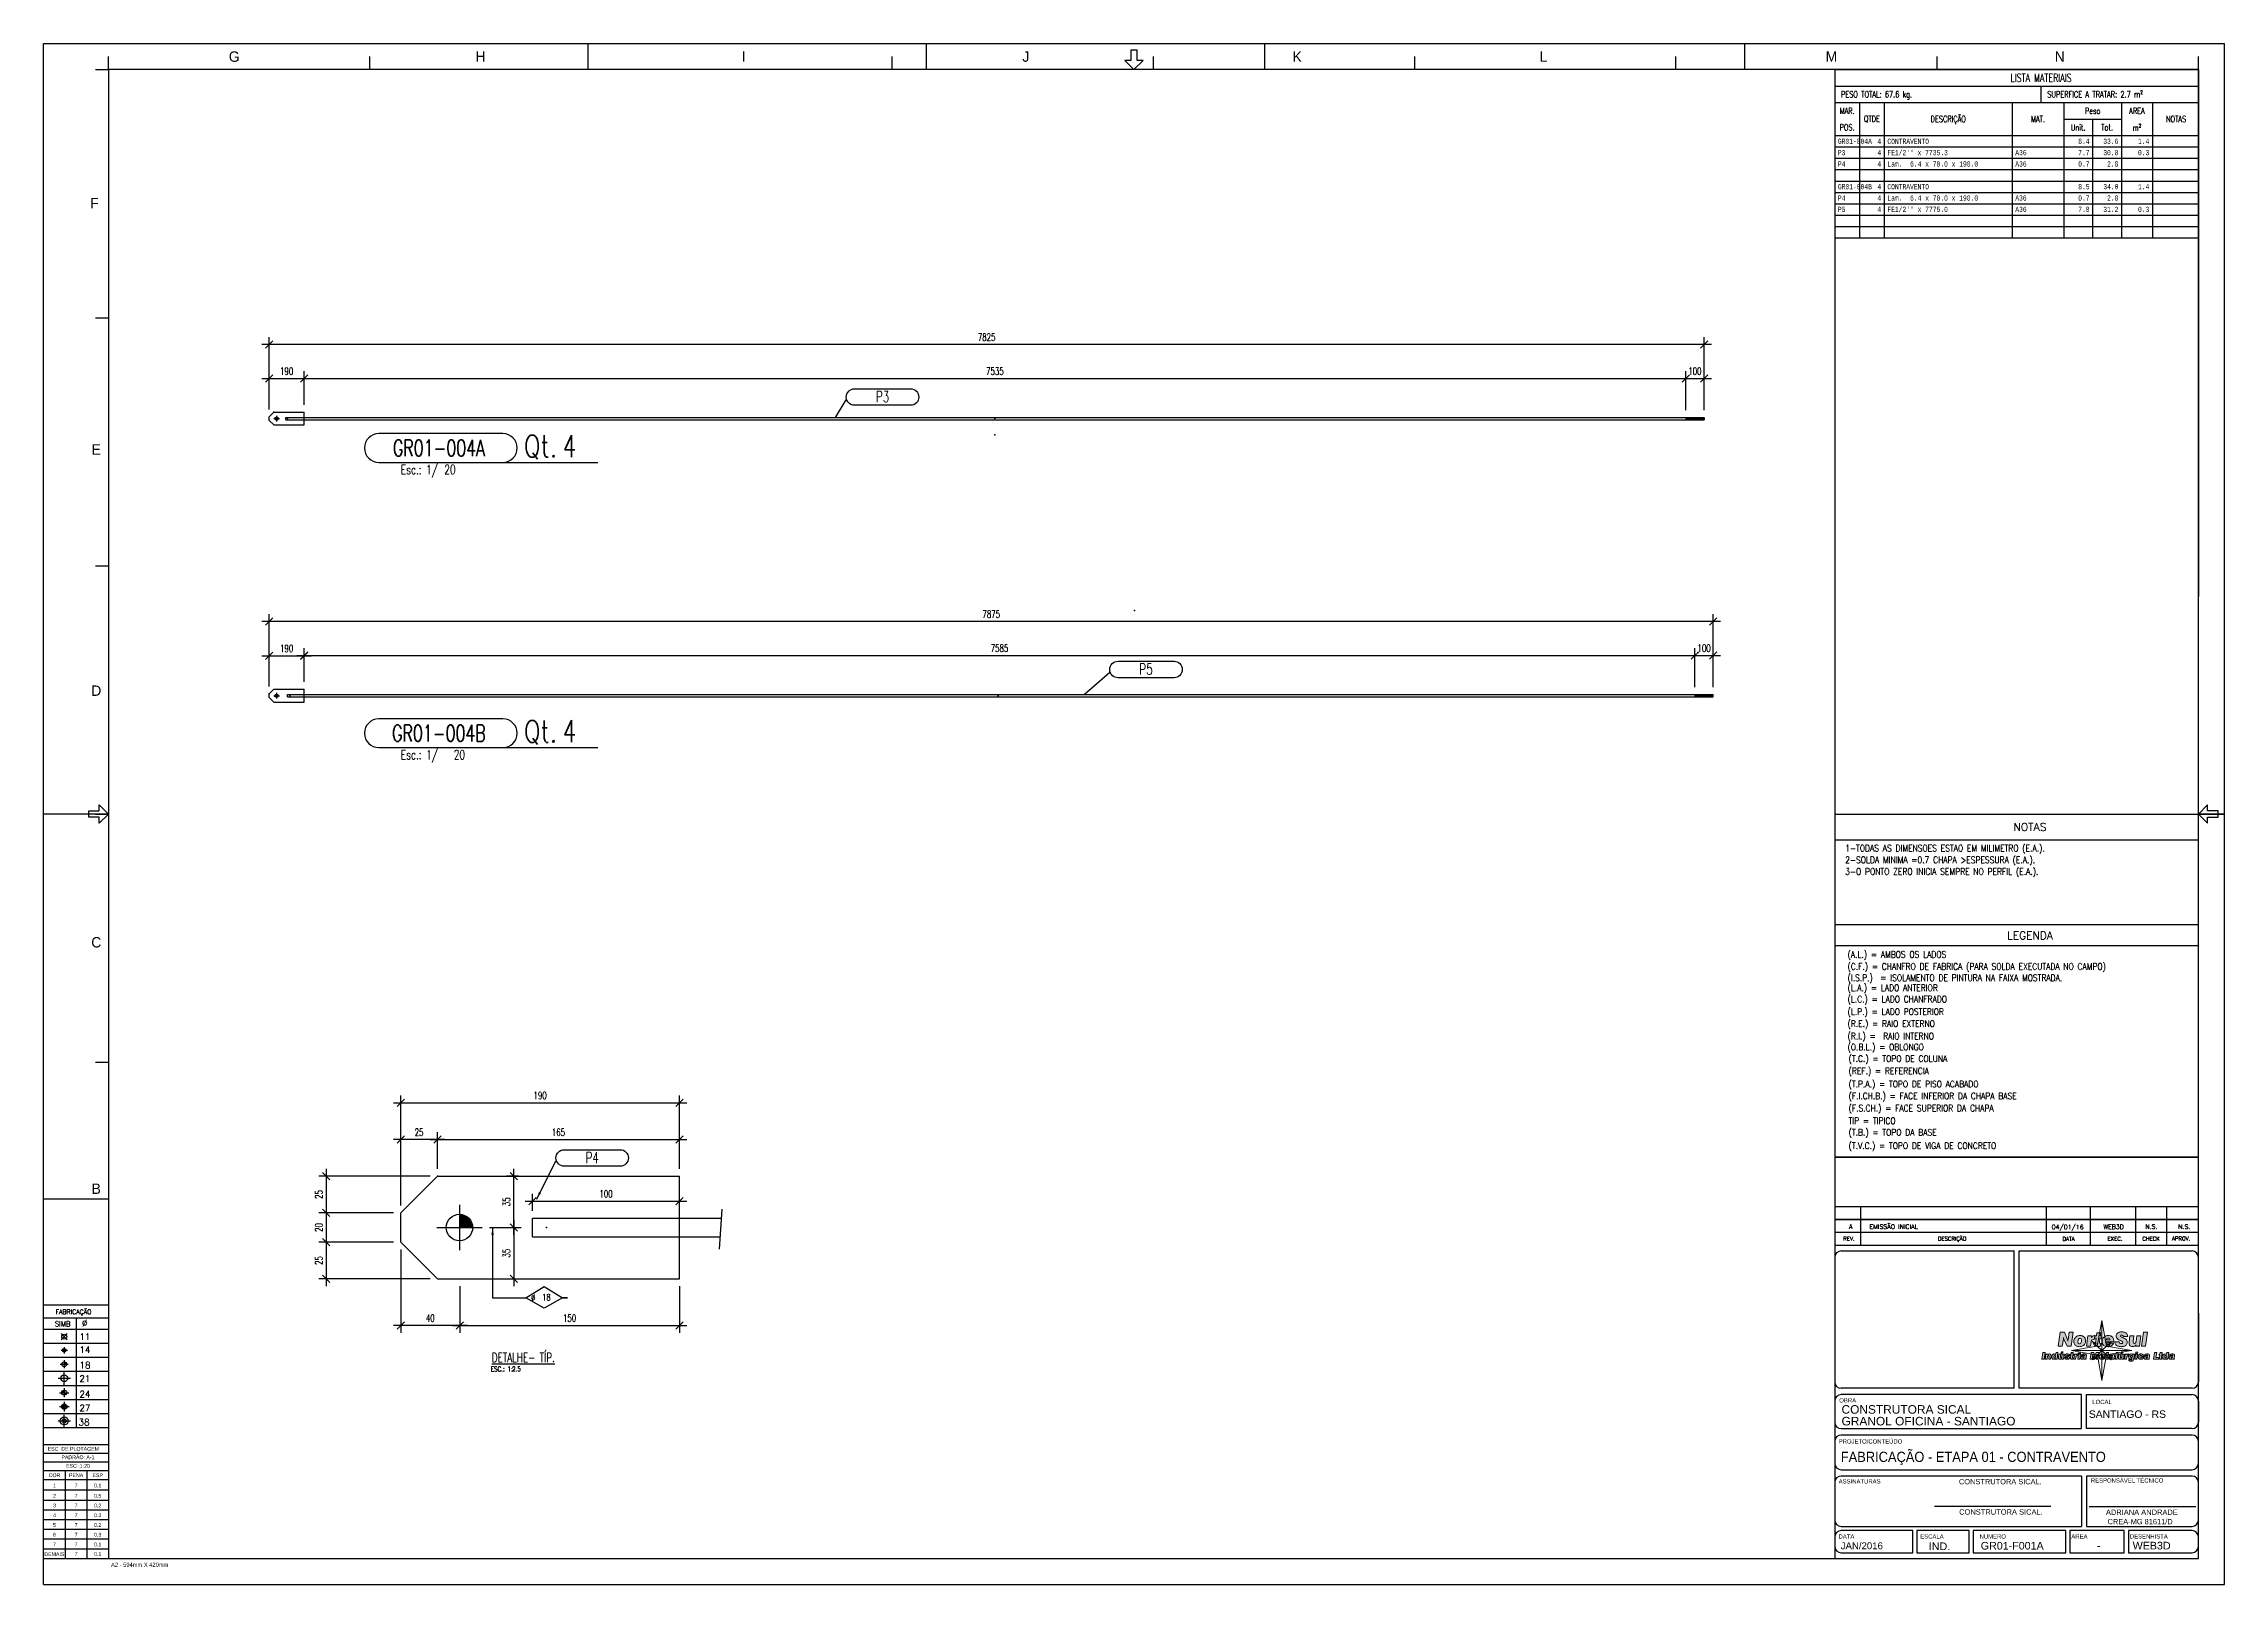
# Paper-space layout 'Layout1' of a CAD drawing. Extents: x 0 to 595, y 0 to 420.
# The model-space entities are those that its viewports show. They can reach past a viewport. Long polylines and large blocks are cut down to what shows.
import ezdxf
from ezdxf.enums import TextEntityAlignment as Align

# ---------------------------------------------------------------- set-up
doc = ezdxf.new("R2010")
doc.units = 0
doc.header["$LTSCALE"] = 10
doc.header["$MEASUREMENT"] = 0
doc.linetypes.add('DASHDOT', pattern=[1, 0.5, -0.25, 0, -0.25])
doc.linetypes.add('HIDDEN', pattern=[0.375, 0.25, -0.125])
doc.layers.get('0').update_dxf_attribs({"linetype": 'CONTINUOUS'})
doc.layers.get('Defpoints').update_dxf_attribs({"linetype": 'CONTINUOUS'})
for name, color, linetype in [('A', 2, 'DASHDOT'), ('Camada 1', 7, 'CONTINUOUS'), ('Carimbo - Cotrijal', 7, 'CONTINUOUS'), ('CONTORNO3', 1, 'CONTINUOUS'), ('FORI', 7, 'CONTINUOUS'), ('FORIR', 4, 'CONTINUOUS'), ('G', 3, 'CONTINUOUS'), ('MARK_QTA', 4, 'CONTINUOUS'), ('MARK_SLOT', 6, 'CONTINUOUS'), ('PENA01', 3, 'CONTINUOUS'), ('POS_BOX', 6, 'CONTINUOUS'), ('POS_NOT', 2, 'CONTINUOUS'), ('S', 1, 'CONTINUOUS'), ('TEXTOS', 4, 'CONTINUOUS'), ('TR', 6, 'HIDDEN'), ('V', 60, 'CONTINUOUS'), ('VIT_CLA', 2, 'CONTINUOUS')]:
    doc.layers.add(name, color=color, linetype=linetype)
doc.layers.get('V').off()
doc.styles.add('1', font='romans', dxfattribs={"width": 0.7, "height": 2.8})
doc.styles.add('ARIAL', font='arial.ttf')
doc.styles.add('MARK', font='ROMANS', dxfattribs={"width": 0.7})
doc.styles.add('POS', font='ROMANS', dxfattribs={"width": 0.7})
doc.styles.add('ROMANS', font='romans.shx', dxfattribs={"width": 0.7})
doc.styles.add('Style-ENGINEERING', font='ENGINEERING.shx')
doc.styles.add('Style-INTL_ISO', font='INTL_ISO.shx')
doc.styles.add('tb1', font='romans.shx', dxfattribs={"width": 0.7, "height": 4})
doc.styles.add('tb2', font='romans.shx', dxfattribs={"width": 0.7, "height": 3})
doc.styles.add('tb3', font='monotxt.shx', dxfattribs={"width": 0.7, "height": 2.5})
doc.styles.add('TKS', font='tks_iso.shx')
doc.dimstyles.new('1-10', dxfattribs={"dimscale": 10, "dimtxt": 2, "dimasz": 2, "dimexe": 2, "dimexo": 2, "dimgap": 1, "dimtad": 1, "dimdec": 0, "dimzin": 0, "dimdsep": 46, "dimtxsty": 'ROMANS', "dimblk": 'OBLIQUE', "dimcen": 0, "dimdle": 2, "dimclrd": 1, "dimclre": 1, "dimclrt": 4, "dimadec": 0, "dimazin": 0, "dimtfac": 1, "dimtdec": 0, "dimtofl": 0, "dimtmove": 0, "dimatfit": 3, "dimfxl": 1, "dimtfill": 1, "dimtolj": 1, "dimtzin": 0, "dimarcsym": 0})
doc.dimstyles.new('1-2.5', dxfattribs={"dimscale": 2.5, "dimtxt": 2, "dimasz": 2, "dimexe": 2, "dimexo": 2, "dimgap": 1, "dimtad": 1, "dimdec": 0, "dimzin": 0, "dimdsep": 46, "dimtxsty": 'ROMANS', "dimblk": 'OBLIQUE', "dimcen": 0, "dimdle": 2, "dimclrd": 1, "dimclre": 1, "dimclrt": 4, "dimadec": 0, "dimazin": 0, "dimtfac": 1, "dimtdec": 0, "dimtofl": 0, "dimtmove": 0, "dimatfit": 3, "dimfxl": 1, "dimtfill": 1, "dimtolj": 1, "dimtzin": 0, "dimarcsym": 0})
doc.dimstyles.new('1-20', dxfattribs={"dimscale": 20, "dimtxt": 2, "dimasz": 2, "dimexe": 2, "dimexo": 2, "dimgap": 1, "dimtad": 1, "dimdec": 0, "dimzin": 0, "dimdsep": 46, "dimtxsty": 'ROMANS', "dimblk": 'OBLIQUE', "dimcen": 0, "dimdle": 2, "dimclrd": 1, "dimclre": 1, "dimclrt": 4, "dimadec": 0, "dimazin": 0, "dimtfac": 1, "dimtdec": 0, "dimtofl": 0, "dimtmove": 0, "dimatfit": 3, "dimfxl": 1, "dimtfill": 1, "dimtolj": 1, "dimtzin": 0, "dimarcsym": 0})

# ---------------------------------------------------------------- blocks, each defined once
blk = doc.blocks.new('M12')
for p, q in [((-12, 0), (12, 0)), ((0, 12), (0, -12))]:
    blk.add_line(p, q)
at = {"color": 4, "const_width": 7.01}
blk.add_lwpolyline([(-3.5, 0, 1), (3.5, 0, 1)], format="xyb", close=True, dxfattribs=at)
at = {"color": 4}
blk.add_circle((0, 0), 7, dxfattribs=at)
at = {"flags": 1}
blk.add_attdef('TOLE', (12.4, -6.1), '', height=5.26, dxfattribs=at)
blk = doc.blocks.new('M16')
for p, q in [((0, 15.4), (0, -15.4)), ((-15.4, 0), (15.4, 0))]:
    blk.add_line(p, q)
at = {"color": 4, "const_width": 9.01}
blk.add_lwpolyline([(4.5, 0, 0.414214), (0, 4.5)], format="xyb", dxfattribs=at)
at = {"color": 4}
blk.add_circle((0, 0), 9, dxfattribs=at)
at = {"flags": 1}
blk.add_attdef('TOLE', (16.7, -8.3), '', height=5.26, dxfattribs=at)
blk = doc.blocks.new('M22')
for p, q in [((-22, 0), (22, 0)), ((0, 22), (0, -22))]:
    blk.add_line(p, q)
at = {"color": 4, "const_width": 12}
for points in [[(0, 6, 0.414214), (-6, 0, 0.414214)], [(0, -6, 0.414214), (6, 0, 0.414214)]]:
    blk.add_lwpolyline(points, format="xyb", dxfattribs=at)
blk.add_circle((0, 0), 12)
at = {"flags": 1}
blk.add_attdef('TOLE', (18, -13), '', height=5.26, dxfattribs=at)
blk = doc.blocks.new('M24')
for p, q in [((24, 0), (-24, 0)), ((0, 24), (0, -24))]:
    blk.add_line(p, q)
at = {"color": 4, "const_width": 7.5}
for points in [[(0, 4, 0.414214), (-4, 0, 0.414214)], [(0, -4, -0.414214), (-4, 0, -0.414214)]]:
    blk.add_lwpolyline(points, format="xyb", dxfattribs=at)
blk.add_circle((0, 0), 13.5)
at = {"layer": 'FORI'}
blk.add_circle((0, 0), 7.5, dxfattribs=at)
at = {"flags": 1}
blk.add_attdef('TOLE', (21, -9), '', height=5.26, dxfattribs=at)
blk = doc.blocks.new('carimbo nortesul')
at = {"lineweight": 0}
h = blk.add_hatch(color=163, dxfattribs=at)
h.dxf.hatch_style = 1
h.paths.add_polyline_path([(78.3, 47.8), (71.5, 47.8), (69.7, 36), (69.6, 34.9), (69.5, 33.3), (69.5, 33.3), (69.4, 34.7), (68.9, 36), (63.6, 47.8), (56.9, 47.8), (53.4, 24.7), (60.2, 24.7), (62, 36.6), (62, 37.5), (62.1, 38.6), (62.1, 39.2), (62.1, 39.1), (62.3, 37.7), (62.6, 36.7), (68, 24.7), (74.8, 24.7)])
h.paths.add_polyline_path([(79.3, 33.9), (79.2, 32.4), (79.4, 31), (79.6, 29.6), (80.1, 28.4), (80.8, 27.3), (81.7, 26.4), (82, 26.1), (83, 25.4), (84.2, 24.8), (85.5, 24.4), (86.9, 24.2), (88.4, 24.1), (89.9, 24.2), (91.3, 24.4), (92.6, 24.8), (93.8, 25.3), (94.9, 26), (95.8, 26.8), (96.6, 27.7), (97.3, 28.8), (97.8, 30), (98.2, 31.2), (98.4, 32.7), (98.5, 34.2), (98.4, 35.6), (98.1, 36.9), (97.7, 38.1), (97, 39.2), (96.1, 40.2), (95.8, 40.4), (94.8, 41.1), (93.7, 41.7), (92.4, 42.1), (91, 42.3), (89.5, 42.4), (88, 42.3), (86.6, 42.1), (85.3, 41.7), (84.1, 41.2), (83, 40.5), (82, 39.7), (81.2, 38.8), (80.5, 37.7), (80, 36.5), (79.6, 35.2)])
h.paths.add_polyline_path([(86.1, 34.7), (87.3, 37.3), (89.8, 37.9), (91.5, 36.7), (91.9, 33.6), (91.2, 30.5), (89.3, 28.7), (86.9, 29.1), (86.1, 30.6), (86, 32.2)], flags=16)
h.paths.add_polyline_path([(100.1, 24.7), (106.5, 24.7), (107.6, 32.3), (108.4, 34.8), (110.4, 35.9), (112.3, 35.7), (112.9, 35.7), (113.8, 42.2), (112.5, 42.2), (111.5, 42.1), (110.3, 41.5), (110, 41.3), (109, 40.5), (108.1, 39.3), (108.5, 41.7), (102.5, 41.7)])
h.paths.add_polyline_path([(114.6, 29.2), (114.6, 28.5), (114.6, 27.8), (115, 26.5), (115.9, 25.5), (116.7, 25), (118, 24.7), (119.5, 24.5), (119.9, 24.5), (121.3, 24.6), (121.8, 24.6), (123.2, 24.8), (123.8, 29.4), (121.2, 30), (121.2, 31.3), (122.2, 38), (124.8, 38), (125.3, 41.7), (122.7, 41.7), (123.5, 47), (117.1, 47), (116.4, 41.7), (114, 41.7), (113.4, 38), (115.8, 38)])
h.paths.add_polyline_path([(125.8, 33.7), (125.7, 32.2), (125.8, 30.9), (126.1, 29.5), (126.6, 28.3), (127.3, 27.3), (128.2, 26.3), (128.6, 26), (129.6, 25.3), (130.8, 24.8), (132, 24.4), (133.5, 24.2), (135, 24.1), (135.9, 24.2), (137.3, 24.3), (138.7, 24.6), (139.9, 25), (141, 25.6), (142, 26.3), (143, 27.3), (143.7, 28.4), (144.2, 29.7), (137.8, 29.7), (136.9, 28.6), (134.7, 28.2), (132.7, 29.4), (132.4, 31.8), (144.8, 31.8), (144.9, 32.6), (144.9, 33.5), (144.9, 34), (144.7, 35.5), (144.4, 36.9), (144, 38.1), (143.3, 39.2), (142.5, 40.1), (142.1, 40.4), (141.1, 41.1), (140, 41.7), (138.7, 42), (137.3, 42.3), (135.7, 42.4), (134.3, 42.3), (133, 42.1), (131.7, 41.7), (130.5, 41.1), (129.4, 40.4), (128.4, 39.6), (127.6, 38.6), (126.9, 37.5), (126.4, 36.3), (126, 35.1)])
h.paths.add_polyline_path([(132.7, 35.2), (133.2, 37), (135, 38.4), (137.5, 38), (139.1, 35.2)], flags=16)
h.paths.add_polyline_path([(159.1, 29.7), (156.5, 29.3), (154.3, 30.3), (153.9, 32.1), (146.8, 32.1), (146.8, 32.1), (146.9, 30.6), (147.2, 29.3), (147.7, 28.2), (148.5, 27.1), (149.5, 26.2), (150.4, 25.6), (151.5, 25.1), (152.7, 24.7), (154, 24.4), (155.5, 24.2), (157.1, 24.1), (158.1, 24.2), (159.7, 24.3), (161.1, 24.6), (162.3, 24.9), (163.4, 25.4), (164.4, 26.1), (165.1, 26.7), (165.9, 27.7), (166.5, 28.8), (166.9, 30.1), (167, 31.5), (167, 31.6), (166.8, 33), (166.4, 34.3), (165.7, 35.4), (165.2, 36), (164.2, 36.8), (163, 37.6), (161.6, 38.3), (159.2, 39.3), (155.6, 41.1), (156.6, 42.9), (158.5, 43.4), (160.4, 42.5), (161, 40.9), (167.9, 40.9), (167.7, 42), (167.4, 43.3), (166.8, 44.5), (166, 45.5), (165.1, 46.4), (164.7, 46.7), (163.6, 47.3), (162.5, 47.8), (161.1, 48.1), (159.7, 48.3), (158.1, 48.4), (157.7, 48.4), (156.2, 48.3), (154.8, 48), (153.5, 47.7), (152.3, 47.2), (151.4, 46.5), (150.9, 46.2), (150.1, 45.2), (149.4, 44.1), (149, 42.8), (148.9, 41.4), (148.9, 41.2), (149.1, 39.8), (149.6, 38.5), (150.4, 37.4), (150.9, 37), (151.8, 36.3), (152.9, 35.5), (154.3, 34.8), (155.9, 34.1), (158.1, 33.1), (160.1, 31.5)])
h.paths.add_polyline_path([(170.3, 27.9), (170.8, 26.8), (171.6, 25.8), (171.9, 25.4), (173, 24.8), (174.3, 24.4), (175.7, 24.2), (176.2, 24.2), (177.6, 24.5), (178.9, 24.9), (179.4, 25.2), (180.5, 26), (181.4, 27), (181.2, 24.7), (187.2, 24.7), (189.6, 41.7), (183.1, 41.7), (181.5, 30.7), (179.4, 29.1), (177.2, 30), (176.8, 31.6), (176.9, 32.6), (178.2, 41.7), (171.6, 41.7), (170.2, 31.5), (170.1, 30.8), (170.1, 30), (170.1, 29.4)])
h.paths.add_polyline_path([(190.7, 24.7), (197.3, 24.7), (200.4, 47.8), (193.9, 47.8)])
h = blk.add_hatch(color=163, dxfattribs=at)
h.dxf.hatch_style = 1
h.paths.add_polyline_path([(31.9, 14.8), (28.3, 14.8), (26.6, 3.5), (30.2, 3.5)])
h.paths.add_polyline_path([(41.5, 10.7), (41, 11.4), (40.8, 11.6), (40, 12), (39, 12.1), (38.4, 12.1), (37.5, 11.8), (37, 11.4), (36.2, 10.8), (36.4, 11.9), (33.4, 11.9), (32.2, 3.5), (35.4, 3.5), (36.1, 8), (36.2, 8.5), (36.5, 9.2), (36.6, 9.3), (37.5, 9.6), (38.2, 9.4), (38.5, 8.7), (38.5, 8.5), (38.5, 8.3), (37.8, 3.5), (41, 3.5), (41.7, 8.3), (41.8, 9), (41.8, 9.4), (41.8, 9.8)])
h.paths.add_polyline_path([(53.1, 14.8), (49.9, 14.8), (49.3, 11), (49, 11.3), (48.3, 11.9), (47.8, 12), (46.9, 12.2), (46.4, 12.1), (45.6, 11.9), (44.8, 11.4), (44.1, 10.8), (43.6, 10), (43.2, 9.2), (43, 8.2), (43, 7.2), (43, 7), (43.1, 6), (43.4, 5.1), (43.8, 4.4), (44.4, 3.8), (45.2, 3.4), (46.2, 3.3), (46.8, 3.4), (47.7, 3.6), (48.1, 3.9), (48.8, 4.6), (48.7, 3.5), (51.6, 3.5)])
h.paths.add_polyline_path([(46.9, 9.4), (47.8, 9.7), (47.9, 9.7), (48.7, 9.3), (48.8, 9.1), (49, 8.1), (48.9, 7.2), (48.5, 6.4), (48.2, 6), (47.3, 5.7), (47.2, 5.7), (46.4, 6.1), (46.3, 6.3), (46.1, 7.2), (46.2, 8.2), (46.6, 9)], flags=16)
h.paths.add_polyline_path([(57.7, 11.9), (54.5, 11.9), (53.8, 6.9), (53.7, 6.5), (53.7, 6.1), (53.7, 5.7), (54, 4.8), (54.5, 4), (54.7, 3.8), (55.5, 3.4), (56.5, 3.3), (57.2, 3.4), (58, 3.6), (58.6, 4), (59.3, 4.7), (59.2, 3.5), (62.1, 3.5), (63.3, 11.9), (60.1, 11.9), (59.4, 7.3), (59.4, 7), (59, 6.2), (58.9, 6.2), (58.1, 5.9), (57.3, 6.1), (57, 6.8), (57.1, 7.1), (57.1, 7.4)])
h.paths.add_polyline_path([(61.8, 15.7), (59.4, 15.7), (57.6, 12.9), (58.8, 12.9)])
h.paths.add_polyline_path([(67.6, 9.8), (67.8, 10.3), (68.5, 10.4), (69.2, 10.2), (69.6, 9.5), (72.5, 9.5), (72.4, 10), (72, 10.9), (71.4, 11.5), (71.3, 11.6), (70.5, 11.9), (69.6, 12.1), (68.5, 12.2), (68.2, 12.2), (67.2, 12.1), (66.3, 11.8), (65.6, 11.5), (65.2, 11.2), (64.7, 10.5), (64.5, 9.6), (64.5, 9.5), (64.7, 8.9), (65.1, 8.3), (65.8, 7.8), (66.7, 7.3), (67.9, 6.8), (68, 6.7), (68.8, 6.3), (69, 5.9), (68.8, 5.4), (68.1, 5.2), (67.2, 5.5), (66.9, 6.4), (63.9, 6.4), (63.9, 6.3), (64, 5.5), (64.3, 4.7), (65, 4.1), (65.3, 3.9), (66.1, 3.5), (67, 3.4), (68.1, 3.3), (68.5, 3.3), (69.6, 3.4), (70.5, 3.7), (71.2, 4.1), (71.7, 4.5), (72.1, 5.3), (72.2, 6.3), (72.2, 6.4), (71.9, 7.3), (71.8, 7.5), (71.1, 8.1), (70.5, 8.4), (69.5, 8.7), (68.9, 8.9), (68.7, 9), (67.9, 9.3)])
h.paths.add_polyline_path([(77.5, 10), (78.7, 10), (79, 11.9), (77.7, 11.9), (78.1, 14.4), (75, 14.4), (74.6, 11.9), (73.4, 11.9), (73.2, 10), (74.3, 10), (73.8, 6.3), (73.7, 5.8), (73.7, 5.4), (73.7, 5), (73.9, 4.4), (74.3, 4), (74.8, 3.7), (75.4, 3.5), (76.1, 3.4), (76.3, 3.4), (77, 3.5), (77.2, 3.5), (77.9, 3.6), (78.3, 6), (78.1, 6), (77.9, 6), (77.8, 6), (77.2, 6.1), (77, 6.6), (77, 6.7), (77, 6.8)])
h.paths.add_polyline_path([(85.8, 12.1), (85.7, 12.1), (85.4, 12.1), (85.3, 12.1), (84.7, 12), (84.1, 11.8), (83.9, 11.7), (83.5, 11.3), (83, 10.7), (83.2, 11.9), (80.2, 11.9), (79, 3.5), (82.2, 3.5), (82.7, 6.7), (82.8, 7.4), (83, 8.1), (83.3, 8.5), (83.3, 8.6), (83.9, 8.9), (84.6, 9), (85.1, 9), (85.3, 8.9)])
h.paths.add_polyline_path([(90.1, 11.9), (86.9, 11.9), (85.7, 3.5), (88.9, 3.5)])
h.paths.add_polyline_path([(90.5, 15.1), (87.3, 15.1), (87, 12.8), (90.2, 12.8)])
h.paths.add_polyline_path([(98.8, 11.5), (98.7, 11.6), (97.9, 11.9), (97, 12.1), (95.9, 12.2), (95.3, 12.2), (94.3, 12), (93.4, 11.8), (92.7, 11.5), (92.2, 11), (91.7, 10.3), (91.4, 9.4), (94.5, 9.4), (94.8, 10), (95.7, 10.2), (96.4, 10), (96.7, 9.5), (96.7, 9.4), (96.2, 9), (95.1, 8.7), (94.7, 8.7), (94, 8.6), (93, 8.4), (92.1, 8.1), (91.5, 7.7), (91.1, 7.4), (90.7, 6.6), (90.5, 5.6), (90.5, 5.6), (90.7, 4.6), (91.3, 3.9), (91.5, 3.8), (92.3, 3.4), (93.3, 3.3), (93.9, 3.3), (94.8, 3.5), (95.3, 3.8), (96.2, 4.3), (96.3, 3.5), (99.5, 3.5), (99.5, 3.8), (99.2, 4.1), (99.2, 4.6), (99.2, 4.9), (99.3, 5.3), (99.7, 8.3), (99.8, 9), (99.8, 9.5), (99.8, 10), (99.5, 10.9)])
h.paths.add_polyline_path([(96.4, 7.3), (96.3, 6.6), (95.9, 5.8), (95.6, 5.5), (94.7, 5.3), (94, 5.5), (93.8, 6), (94.1, 6.5), (95.1, 6.9), (95.5, 7)], flags=16)
h.paths.add_polyline_path([(116.6, 10.3), (116.9, 11), (117.2, 11.9), (115.7, 3.5), (118.9, 3.5), (120.5, 14.8), (116.1, 14.8), (113.4, 8.7), (113.2, 8.1), (113, 7.4), (113, 7.6), (113, 7.9), (113, 8.3), (113, 8.7), (112.2, 14.8), (107.8, 14.8), (106.2, 3.5), (109.4, 3.5), (110.3, 11.9), (110.4, 11), (110.4, 10.4), (111.3, 3.5), (113.8, 3.5)])
h.paths.add_polyline_path([(130.3, 8.8), (130.1, 9.5), (129.9, 10.1), (129.6, 10.6), (129.2, 11.1), (129, 11.2), (128.5, 11.6), (128, 11.8), (127.3, 12), (126.6, 12.1), (125.9, 12.2), (125.2, 12.2), (124.5, 12), (123.9, 11.8), (123.3, 11.6), (122.8, 11.2), (122.3, 10.8), (121.9, 10.3), (121.6, 9.8), (121.3, 9.2), (121.1, 8.6), (121, 7.9), (121, 7.2), (121, 6.6), (121.2, 5.9), (121.4, 5.3), (121.7, 4.8), (122.2, 4.3), (122.4, 4.2), (122.9, 3.9), (123.4, 3.6), (124.1, 3.4), (124.8, 3.3), (125.5, 3.3), (125.9, 3.3), (126.7, 3.3), (127.3, 3.5), (127.9, 3.7), (128.5, 4), (129, 4.3), (129.4, 4.8), (129.8, 5.4), (130, 6), (126.9, 6), (126.5, 5.5), (126.4, 5.4), (125.7, 5.3), (125.1, 5.4), (124.6, 5.7), (124.3, 6.2), (124.2, 6.9), (124.2, 7), (130.3, 7), (130.3, 7.4), (130.4, 7.8), (130.4, 8.1)])
h.paths.add_polyline_path([(124.4, 8.7), (124.6, 9.3), (124.9, 9.8), (125.3, 10), (125.9, 10.2), (126.4, 10.1), (126.9, 9.8), (127.1, 9.4), (127.3, 8.7)], flags=16)
h.paths.add_polyline_path([(135.4, 10), (136.7, 10), (137, 11.9), (135.7, 11.9), (136.1, 14.4), (133, 14.4), (132.6, 11.9), (131.4, 11.9), (131.1, 10), (132.3, 10), (131.8, 6.3), (131.7, 5.8), (131.7, 5.4), (131.7, 5), (131.9, 4.4), (132.3, 4), (132.7, 3.7), (133.4, 3.5), (134.1, 3.4), (134.3, 3.4), (135, 3.5), (135.2, 3.5), (135.9, 3.6), (136.2, 6), (136.1, 6), (135.8, 6), (135.8, 6), (135.2, 6.1), (134.9, 6.6), (135, 6.7), (135, 6.8)])
h.paths.add_polyline_path([(146.1, 8.3), (146.2, 9), (146.2, 9.5), (146.1, 10), (145.8, 10.9), (145.2, 11.5), (145, 11.6), (144.3, 11.9), (143.4, 12.1), (142.3, 12.2), (141.7, 12.2), (140.7, 12), (139.8, 11.8), (139.1, 11.5), (138.5, 11), (138, 10.3), (137.8, 9.4), (140.9, 9.4), (141.2, 10), (142, 10.2), (142.8, 10), (143, 9.5), (143, 9.4), (142.6, 9), (141.4, 8.7), (141, 8.7), (140.4, 8.6), (139.3, 8.4), (138.4, 8.1), (137.8, 7.7), (137.4, 7.4), (137, 6.6), (136.9, 5.6), (136.9, 5.6), (137.1, 4.6), (137.6, 3.9), (137.8, 3.8), (138.6, 3.4), (139.6, 3.3), (140.2, 3.3), (141.1, 3.5), (141.7, 3.8), (142.5, 4.3), (142.6, 3.5), (145.8, 3.5), (145.8, 3.8), (145.6, 4.1), (145.5, 4.6), (145.5, 4.9), (145.6, 5.3)])
h.paths.add_polyline_path([(140.5, 6.5), (141.4, 6.9), (141.9, 7), (142.8, 7.3), (142.7, 6.6), (142.3, 5.8), (141.9, 5.5), (141, 5.3), (140.4, 5.5), (140.2, 6)], flags=16)
h.paths.add_polyline_path([(151.9, 14.8), (148.7, 14.8), (147.2, 3.5), (150.4, 3.5)])
h.paths.add_polyline_path([(156.5, 11.9), (153.3, 11.9), (152.6, 6.9), (152.5, 6.5), (152.5, 6.1), (152.5, 5.7), (152.7, 4.8), (153.2, 4), (153.5, 3.8), (154.3, 3.4), (155.3, 3.3), (155.9, 3.4), (156.8, 3.6), (157.4, 4), (158.1, 4.7), (158, 3.5), (160.9, 3.5), (162.1, 11.9), (158.9, 11.9), (158.2, 7.3), (158.1, 7), (157.8, 6.2), (157.7, 6.2), (156.8, 5.9), (156.1, 6.1), (155.8, 6.8), (155.8, 7.1), (155.8, 7.4)])
h.paths.add_polyline_path([(160.6, 15.7), (158.2, 15.7), (156.4, 12.9), (157.6, 12.9)])
h.paths.add_polyline_path([(166.9, 8.5), (166.9, 8.6), (167.5, 8.9), (168.2, 9), (168.7, 9), (168.9, 8.9), (169.4, 12.1), (169.3, 12.1), (169, 12.1), (168.9, 12.1), (168.3, 12), (167.7, 11.8), (167.5, 11.7), (167, 11.3), (166.6, 10.7), (166.8, 11.9), (163.8, 11.9), (162.6, 3.5), (165.8, 3.5), (166.3, 6.7), (166.4, 7.4), (166.6, 8.1)])
h.paths.add_polyline_path([(179, 11.9), (176.2, 11.9), (176.1, 10.7), (175.7, 11.3), (175, 11.8), (174.4, 12), (173.4, 12.2), (172.9, 12.1), (172, 11.9), (171.3, 11.4), (170.6, 10.8), (170.6, 10.7), (170.1, 10), (169.7, 9.2), (169.5, 8.2), (169.4, 7.2), (169.4, 7.2), (169.5, 6.2), (169.8, 5.3), (170.3, 4.6), (170.9, 4.1), (171.7, 3.8), (172.7, 3.6), (173, 3.6), (173.9, 3.9), (174.1, 4), (174.9, 4.6), (174.9, 4.4), (174.7, 3.3), (174.4, 2.6), (174.1, 2.3), (173.3, 2), (172.6, 2.2), (172.3, 2.6), (169.2, 2.6), (169.2, 2.2), (169.6, 1.4), (170.3, 0.8), (170.4, 0.7), (171.1, 0.4), (172.1, 0.2), (173.1, 0.2), (173.5, 0.2), (174.5, 0.3), (175.3, 0.4), (176.1, 0.8), (176.8, 1.3), (177.1, 1.6), (177.6, 2.5), (177.6, 2.6), (177.8, 3.4), (178, 4.5)])
h.paths.add_polyline_path([(173.1, 9.1), (173.3, 9.4), (174.1, 9.7), (174.4, 9.7), (175.1, 9.3), (175.3, 9.1), (175.5, 8.2), (175.4, 7.4), (175.1, 6.6), (174.8, 6.3), (173.9, 6), (173.8, 6), (173, 6.4), (172.9, 6.5), (172.6, 7.5), (172.7, 8.3)], flags=16)
h.paths.add_polyline_path([(184.1, 11.9), (180.9, 11.9), (179.6, 3.5), (182.9, 3.5)])
h.paths.add_polyline_path([(184.5, 15.1), (181.3, 15.1), (180.9, 12.8), (184.2, 12.8)])
h.paths.add_polyline_path([(188.5, 9.2), (188.8, 9.6), (189.7, 9.9), (190.5, 9.6), (190.8, 8.7), (193.9, 8.7), (193.9, 8.8), (193.8, 9.8), (193.4, 10.6), (192.8, 11.3), (192.4, 11.5), (191.6, 11.9), (190.7, 12.1), (189.6, 12.2), (189.5, 12.2), (188.5, 12.1), (187.6, 11.8), (186.8, 11.4), (186.1, 10.8), (186, 10.7), (185.5, 10), (185.1, 9.2), (184.9, 8.2), (184.8, 7.2), (184.8, 6.8), (185, 5.8), (185.4, 5), (186, 4.3), (186.5, 4), (187.3, 3.6), (188.2, 3.3), (189.2, 3.3), (189.7, 3.3), (190.7, 3.4), (191.5, 3.7), (192.3, 4.2), (192.5, 4.3), (193.1, 5), (193.5, 5.8), (193.8, 6.8), (190.6, 6.8), (190.6, 6.7), (190.2, 5.9), (189.3, 5.5), (189.1, 5.5), (188.3, 5.9), (188.2, 6.2), (188, 7.2), (188, 7.4), (188.2, 8.4)])
h.paths.add_polyline_path([(203.7, 8.3), (203.8, 9), (203.8, 9.5), (203.8, 10), (203.5, 10.9), (202.8, 11.5), (202.7, 11.6), (201.9, 11.9), (201, 12.1), (199.9, 12.2), (199.3, 12.2), (198.3, 12), (197.4, 11.8), (196.7, 11.5), (196.2, 11), (195.7, 10.3), (195.4, 9.4), (198.5, 9.4), (198.8, 10), (199.6, 10.2), (200.4, 10), (200.7, 9.5), (200.7, 9.4), (200.2, 9), (199.1, 8.7), (198.6, 8.7), (198, 8.6), (196.9, 8.4), (196.1, 8.1), (195.5, 7.7), (195.1, 7.4), (194.7, 6.6), (194.5, 5.6), (194.5, 5.6), (194.7, 4.6), (195.3, 3.9), (195.5, 3.8), (196.3, 3.4), (197.3, 3.3), (197.8, 3.3), (198.8, 3.5), (199.3, 3.8), (200.1, 4.3), (200.2, 3.5), (203.4, 3.5), (203.4, 3.8), (203.2, 4.1), (203.2, 4.6), (203.2, 4.9), (203.2, 5.3)])
h.paths.add_polyline_path([(198.1, 6.5), (199.1, 6.9), (199.5, 7), (200.4, 7.3), (200.3, 6.6), (199.9, 5.8), (199.5, 5.5), (198.6, 5.3), (198, 5.5), (197.8, 6)], flags=16)
h.paths.add_polyline_path([(219.3, 6.5), (214.2, 6.5), (215.5, 14.8), (211.9, 14.8), (210.2, 3.5), (218.9, 3.5)])
h.paths.add_polyline_path([(224.6, 6), (224.4, 6), (224.2, 6), (224.1, 6), (223.5, 6.1), (223.3, 6.6), (223.3, 6.7), (223.3, 6.8), (223.8, 10), (225, 10), (225.3, 11.9), (224, 11.9), (224.4, 14.4), (221.3, 14.4), (220.9, 11.9), (219.8, 11.9), (219.5, 10), (220.7, 10), (220.1, 6.3), (220.1, 5.8), (220, 5.4), (220.1, 5), (220.2, 4.4), (220.7, 4), (221.1, 3.7), (221.7, 3.5), (222.4, 3.4), (222.6, 3.4), (223.3, 3.5), (223.6, 3.5), (224.3, 3.6)])
h.paths.add_polyline_path([(235.7, 14.8), (232.5, 14.8), (231.9, 11), (231.6, 11.3), (230.9, 11.9), (230.4, 12), (229.5, 12.2), (229, 12.1), (228.1, 11.9), (227.4, 11.4), (226.7, 10.8), (226.2, 10), (225.8, 9.2), (225.6, 8.2), (225.5, 7.2), (225.5, 7), (225.7, 6), (226, 5.1), (226.4, 4.4), (227, 3.8), (227.8, 3.4), (228.8, 3.3), (229.3, 3.4), (230.2, 3.6), (230.7, 3.9), (231.4, 4.6), (231.3, 3.5), (234.1, 3.5)])
h.paths.add_polyline_path([(228.7, 7.2), (228.8, 8.2), (229.2, 9), (229.5, 9.4), (230.3, 9.7), (230.5, 9.7), (231.3, 9.3), (231.4, 9.1), (231.6, 8.1), (231.5, 7.2), (231.1, 6.4), (230.8, 6), (229.9, 5.7), (229.8, 5.7), (229, 6.1), (228.9, 6.3)], flags=16)
h.paths.add_polyline_path([(245, 8.3), (245.1, 9), (245.1, 9.5), (245.1, 10), (244.8, 10.9), (244.1, 11.5), (244, 11.6), (243.2, 11.9), (242.3, 12.1), (241.2, 12.2), (240.6, 12.2), (239.6, 12), (238.7, 11.8), (238, 11.5), (237.4, 11), (236.9, 10.3), (236.7, 9.4), (239.8, 9.4), (240.1, 10), (240.9, 10.2), (241.7, 10), (242, 9.5), (242, 9.4), (241.5, 9), (240.4, 8.7), (239.9, 8.7), (239.3, 8.6), (238.2, 8.4), (237.4, 8.1), (236.8, 7.7), (236.4, 7.4), (236, 6.6), (235.8, 5.6), (235.8, 5.6), (236, 4.6), (236.6, 3.9), (236.7, 3.8), (237.5, 3.4), (238.5, 3.3), (239.1, 3.3), (240, 3.5), (240.6, 3.8), (241.4, 4.3), (241.5, 3.5), (244.7, 3.5), (244.7, 3.8), (244.5, 4.1), (244.5, 4.6), (244.5, 4.9), (244.5, 5.3)])
h.paths.add_polyline_path([(239.1, 6), (239.4, 6.5), (240.4, 6.9), (240.8, 7), (241.7, 7.3), (241.6, 6.6), (241.2, 5.8), (240.8, 5.5), (239.9, 5.3), (239.3, 5.5)], flags=16)
at = {"color": 163, "lineweight": 0}
for p, q in [((89.5, 42.4), (89.5, 42.4)), ((126.9, 6), (126.9, 6))]:
    blk.add_line(p, q, dxfattribs=at)
for points in [[(69.6, 34.8), (69.6, 34.7), (69.5, 33.3), (69.5, 33.3), (69.4, 34.7), (69.4, 34.7), (68.9, 36), (63.6, 47.8), (56.9, 47.8), (53.4, 24.7), (60.2, 24.7), (62, 36.6), (62, 37.5), (62.1, 38.6), (62.1, 39.2), (62.1, 39.1), (62.3, 37.7), (62.6, 36.7), (68, 24.7), (74.8, 24.7), (78.3, 47.8), (71.5, 47.8), (69.7, 36)], [(86.6, 42.1), (85.3, 41.7), (84.1, 41.2), (83, 40.5), (82, 39.7), (81.2, 38.8), (80.5, 37.7), (80, 36.5), (79.6, 35.2), (79.3, 33.9), (79.2, 32.4), (79.4, 31), (79.6, 29.6), (80.1, 28.4), (80.8, 27.3), (81.7, 26.4), (82, 26.1), (83, 25.4), (84.2, 24.8), (85.5, 24.4), (86.9, 24.2), (88.4, 24.1), (88.4, 24.1), (89.9, 24.2), (91.3, 24.4), (92.6, 24.8), (93.8, 25.3), (94.9, 26), (95.8, 26.8), (96.6, 27.7), (97.3, 28.8), (97.8, 30), (98.2, 31.2), (98.4, 32.7), (98.5, 34.2), (98.4, 35.6), (98.1, 36.9), (97.7, 38.1), (97, 39.2), (96.1, 40.2), (95.8, 40.4), (94.8, 41.1), (93.7, 41.7), (92.4, 42.1), (91, 42.3), (89.5, 42.4), (88, 42.3)], [(90.1, 37.7), (91.2, 36.9), (91.6, 35.8), (91.8, 34.3), (91.8, 34.3), (91.7, 32.7), (91.4, 31.4), (90.9, 30.3), (90.7, 30), (89.7, 29.1), (88.5, 28.8), (87.6, 29), (86.6, 29.6), (86.1, 30.6), (86, 32.1), (86, 32.4), (86.1, 33.9), (86.4, 35.2), (86.8, 36.3), (87.1, 36.6), (88, 37.5), (89.3, 37.8)], [(110.3, 41.5), (110, 41.3), (109, 40.5), (108.1, 39.3), (108.5, 41.7), (102.5, 41.7), (100.1, 24.7), (106.5, 24.7), (107.5, 31.2), (107.7, 32.6), (108.1, 34), (108.7, 34.9), (108.8, 35), (109.9, 35.6), (111.4, 35.8), (112.3, 35.7), (112.9, 35.7), (113.8, 42.2), (113.7, 42.2), (113, 42.3), (112.9, 42.3), (111.5, 42.1)], [(114.6, 28.5), (114.6, 27.8), (115, 26.5), (115.9, 25.5), (116.7, 25), (118, 24.7), (119.5, 24.5), (119.9, 24.5), (121.3, 24.6), (121.8, 24.6), (123.2, 24.8), (123.9, 29.7), (123.6, 29.6), (123.1, 29.6), (123, 29.6), (121.7, 29.9), (121.2, 30.9), (121.2, 31.2), (121.2, 31.4), (122.2, 38), (124.8, 38), (125.3, 41.7), (122.7, 41.7), (123.5, 47), (117.1, 47), (116.4, 41.7), (114, 41.7), (113.4, 38), (115.8, 38), (114.8, 30.3), (114.6, 29.3)], [(143, 27.3), (143.7, 28.4), (144.2, 29.7), (137.8, 29.7), (137.8, 29.7), (137, 28.7), (136.7, 28.6), (135.3, 28.3), (134.2, 28.5), (133.1, 29.1), (132.6, 30), (132.4, 31.5), (132.4, 31.8), (144.8, 31.8), (144.9, 32.6), (144.9, 33.5), (144.9, 34), (144.7, 35.5), (144.4, 36.9), (144, 38.1), (143.3, 39.2), (142.5, 40.1), (142.1, 40.4), (141.1, 41.1), (140, 41.7), (138.7, 42), (137.3, 42.3), (135.7, 42.4), (134.3, 42.3), (133, 42.1), (131.7, 41.7), (130.5, 41.1), (129.4, 40.4), (128.4, 39.6), (127.6, 38.6), (126.9, 37.5), (126.4, 36.3), (126, 35.1), (125.8, 33.7), (125.7, 32.2), (125.8, 30.9), (126.1, 29.5), (126.6, 28.3), (127.3, 27.3), (128.2, 26.3), (128.6, 26), (129.6, 25.3), (130.8, 24.8), (132, 24.4), (133.5, 24.2), (135, 24.1), (135.9, 24.2), (137.3, 24.3), (138.7, 24.6), (139.9, 25), (141, 25.6), (142, 26.3)], [(133, 36.4), (133.7, 37.4), (134.5, 38), (135.8, 38.3), (136.7, 38.1), (137.8, 37.4), (138.3, 36.6), (138.5, 35.2), (132.7, 35.2)], [(155.9, 29.5), (154.8, 30.1), (154.2, 30.7), (153.9, 32), (153.9, 32.1), (146.8, 32.1), (146.8, 32.1), (146.9, 30.6), (147.2, 29.3), (147.7, 28.2), (148.5, 27.1), (149.5, 26.2), (150.4, 25.6), (151.5, 25.1), (152.7, 24.7), (154, 24.4), (155.5, 24.2), (157.1, 24.1), (158.1, 24.2), (159.7, 24.3), (161.1, 24.6), (162.3, 24.9), (163.4, 25.4), (164.4, 26.1), (165.1, 26.7), (165.9, 27.7), (166.5, 28.8), (166.9, 30.1), (167, 31.5), (167, 31.6), (166.8, 33), (166.4, 34.3), (165.7, 35.4), (165.2, 36), (164.2, 36.8), (163, 37.6), (161.6, 38.3), (160.8, 38.6), (159.4, 39.2), (158.8, 39.5), (157.2, 40.3), (156.2, 41), (155.9, 41.6), (156.5, 42.8), (156.7, 42.9), (158, 43.2), (159, 43.1), (160.1, 42.7), (160.5, 42.2), (161, 40.9), (167.9, 40.9), (167.7, 42), (167.4, 43.3), (166.8, 44.5), (166, 45.5), (165.1, 46.4), (164.7, 46.7), (163.6, 47.3), (162.5, 47.8), (161.1, 48.1), (159.7, 48.3), (158.1, 48.4), (157.7, 48.4), (156.2, 48.3), (154.8, 48), (153.5, 47.7), (152.3, 47.2), (151.4, 46.5), (150.9, 46.2), (150.1, 45.2), (149.4, 44.1), (149, 42.8), (148.9, 41.4), (148.9, 41.2), (149.1, 39.8), (149.6, 38.5), (150.4, 37.4), (150.9, 37), (151.8, 36.3), (152.9, 35.5), (154.3, 34.8), (155.9, 34.1), (157, 33.6), (158.5, 32.8), (159.5, 32), (159.8, 31.2), (159.8, 31), (159.2, 29.9), (158.8, 29.6), (157.3, 29.4)], [(180.3, 29.8), (178.9, 29.4), (178.5, 29.5), (177.3, 30), (177.2, 30.2), (176.8, 31.5), (176.8, 32.1), (176.9, 32.6), (178.2, 41.7), (171.6, 41.7), (170.2, 31.5), (170.1, 30.8), (170.1, 30), (170.1, 29.4), (170.3, 27.9), (170.8, 26.8), (171.6, 25.8), (171.9, 25.4), (173, 24.8), (174.3, 24.4), (175.7, 24.2), (176.2, 24.2), (177.6, 24.5), (178.9, 24.9), (179.4, 25.2), (180.5, 26), (181.4, 27), (181.2, 24.7), (187.2, 24.7), (189.6, 41.7), (183.1, 41.7), (181.7, 32.5), (181.4, 31.2), (180.8, 30.2)], [(190.7, 24.7), (190.7, 24.7), (197.3, 24.7), (200.4, 47.8), (193.9, 47.8)], [(26.6, 3.5), (26.6, 3.5), (30.2, 3.5), (31.9, 14.8), (28.3, 14.8)], [(33.4, 11.9), (32.2, 3.5), (35.4, 3.5), (36.1, 8), (36.2, 8.5), (36.5, 9.2), (36.6, 9.3), (37.5, 9.6), (38.2, 9.4), (38.5, 8.7), (38.5, 8.5), (38.5, 8.3), (37.8, 3.5), (41, 3.5), (41.7, 8.3), (41.8, 9), (41.8, 9.4), (41.8, 9.8), (41.5, 10.7), (41, 11.4), (40.8, 11.6), (40, 12), (39, 12.1), (38.4, 12.1), (37.5, 11.8), (37, 11.4), (36.2, 10.8), (36.4, 11.9)], [(43.2, 9.2), (43, 8.2), (43, 7.2), (43, 7), (43.1, 6), (43.4, 5.1), (43.8, 4.4), (44.4, 3.8), (45.2, 3.4), (46.2, 3.3), (46.8, 3.4), (47.7, 3.6), (48.1, 3.9), (48.8, 4.6), (48.7, 3.5), (51.6, 3.5), (53.1, 14.8), (49.9, 14.8), (49.3, 11), (49, 11.3), (48.3, 11.9), (47.8, 12), (46.9, 12.2), (46.4, 12.1), (45.6, 11.9), (44.8, 11.4), (44.1, 10.8), (44.1, 10.8), (43.6, 10)], [(47.2, 5.7), (46.4, 6.1), (46.3, 6.3), (46.1, 7.2), (46.2, 8.2), (46.6, 9), (46.9, 9.4), (47.8, 9.7), (47.9, 9.7), (48.7, 9.3), (48.8, 9.1), (49, 8.1), (48.9, 7.2), (48.5, 6.4), (48.2, 6), (47.3, 5.7)], [(57.3, 6.1), (57, 6.8), (57.1, 7.1), (57.1, 7.4), (57.7, 11.9), (54.5, 11.9), (53.8, 6.9), (53.7, 6.5), (53.7, 6.1), (53.7, 5.7), (54, 4.8), (54.5, 4), (54.7, 3.8), (55.5, 3.4), (56.5, 3.3), (57.2, 3.4), (58, 3.6), (58.6, 4), (59.3, 4.7), (59.2, 3.5), (62.1, 3.5), (63.3, 11.9), (60.1, 11.9), (59.4, 7.3), (59.4, 7), (59, 6.2), (58.9, 6.2), (58.1, 5.9)], [(59.4, 15.7), (57.6, 12.9), (58.8, 12.9), (61.8, 15.7)], [(64.5, 9.6), (64.5, 9.5), (64.7, 8.9), (65.1, 8.3), (65.8, 7.8), (66.7, 7.3), (67.9, 6.8), (68, 6.7), (68.8, 6.3), (69, 5.9), (68.8, 5.4), (68.1, 5.2), (67.2, 5.5), (67.2, 5.5), (66.9, 6.4), (63.9, 6.4), (63.9, 6.3), (64, 5.5), (64.3, 4.7), (65, 4.1), (65.3, 3.9), (66.1, 3.5), (67, 3.4), (68.1, 3.3), (68.5, 3.3), (69.6, 3.4), (70.5, 3.7), (71.2, 4.1), (71.7, 4.5), (72.1, 5.3), (72.2, 6.3), (72.2, 6.4), (71.9, 7.3), (71.8, 7.5), (71.1, 8.1), (70.5, 8.4), (69.5, 8.7), (68.9, 8.9), (68.7, 9), (67.9, 9.3), (67.6, 9.8), (67.8, 10.3), (68.5, 10.4), (69.2, 10.2), (69.5, 9.6), (69.5, 9.5), (72.5, 9.5), (72.4, 10), (72, 10.9), (71.4, 11.5), (71.3, 11.6), (70.5, 11.9), (69.6, 12.1), (68.5, 12.2), (68.2, 12.2), (67.2, 12.1), (66.3, 11.8), (65.6, 11.5), (65.2, 11.2), (64.7, 10.5)], [(77.2, 6.1), (77, 6.6), (77, 6.7), (77, 6.8), (77.5, 10), (78.7, 10), (79, 11.9), (77.7, 11.9), (78.1, 14.4), (75, 14.4), (74.6, 11.9), (73.4, 11.9), (73.2, 10), (74.3, 10), (73.8, 6.3), (73.7, 5.8), (73.7, 5.4), (73.7, 5), (73.9, 4.4), (74.3, 4), (74.8, 3.7), (75.4, 3.5), (76.1, 3.4), (76.3, 3.4), (77, 3.5), (77.2, 3.5), (77.9, 3.6), (78.3, 6), (78.1, 6), (77.9, 6), (77.8, 6)], [(84.1, 11.8), (83.9, 11.7), (83.5, 11.3), (83, 10.7), (83.2, 11.9), (80.2, 11.9), (79, 3.5), (82.2, 3.5), (82.7, 6.7), (82.8, 7.4), (83, 8.1), (83.3, 8.5), (83.3, 8.6), (83.9, 8.9), (84.6, 9), (85.1, 9), (85.3, 8.9), (85.8, 12.1), (85.7, 12.1), (85.4, 12.1), (85.3, 12.1), (84.7, 12)], [(86.9, 11.9), (85.7, 3.5), (88.9, 3.5), (90.1, 11.9)], [(87.3, 15.1), (87, 12.8), (90.2, 12.8), (90.5, 15.1)], [(91.7, 10.3), (91.4, 9.4), (94.5, 9.4), (94.8, 10), (95.7, 10.2), (96.4, 10), (96.7, 9.5), (96.7, 9.4), (96.2, 9), (95.1, 8.7), (94.7, 8.7), (94, 8.6), (93, 8.4), (92.1, 8.1), (91.5, 7.7), (91.1, 7.4), (90.7, 6.6), (90.5, 5.6), (90.5, 5.6), (90.7, 4.6), (91.3, 3.9), (91.5, 3.8), (92.3, 3.4), (93.3, 3.3), (93.9, 3.3), (94.8, 3.5), (95.3, 3.8), (96.2, 4.3), (96.3, 3.5), (99.5, 3.5), (99.5, 3.8), (99.2, 4.1), (99.2, 4.6), (99.2, 4.9), (99.3, 5.3), (99.7, 8.3), (99.8, 9), (99.8, 9.5), (99.8, 10), (99.5, 10.9), (98.8, 11.5), (98.7, 11.6), (97.9, 11.9), (97, 12.1), (95.9, 12.2), (95.3, 12.2), (94.3, 12), (93.4, 11.8), (92.7, 11.5), (92.2, 11)], [(94, 5.5), (93.8, 6), (94.1, 6.5), (95.1, 6.9), (95.5, 7), (96.4, 7.3), (96.3, 6.6), (95.9, 5.8), (95.6, 5.5), (94.7, 5.3)], [(113.8, 3.5), (116.6, 10.3), (116.9, 11), (117.2, 11.9), (115.7, 3.5), (118.9, 3.5), (120.5, 14.8), (116.1, 14.8), (113.4, 8.7), (113.2, 8.1), (113, 7.4), (113, 7.6), (113, 7.9), (113, 8.3), (113, 8.7), (112.2, 14.8), (107.8, 14.8), (106.2, 3.5), (109.4, 3.5), (110.3, 11.9), (110.4, 11), (110.4, 10.4), (111.3, 3.5)], [(129.4, 4.8), (129.8, 5.4), (130, 6), (126.9, 6), (126.5, 5.5), (126.4, 5.4), (125.7, 5.3), (125.1, 5.4), (124.6, 5.7), (124.3, 6.2), (124.2, 6.9), (124.2, 7), (130.3, 7), (130.3, 7.4), (130.4, 7.8), (130.4, 8.1), (130.3, 8.8), (130.1, 9.5), (129.9, 10.1), (129.6, 10.6), (129.2, 11.1), (129, 11.2), (128.5, 11.6), (128, 11.8), (127.3, 12), (126.6, 12.1), (125.9, 12.2), (125.2, 12.2), (124.5, 12), (123.9, 11.8), (123.3, 11.6), (122.8, 11.2), (122.3, 10.8), (121.9, 10.3), (121.6, 9.8), (121.3, 9.2), (121.1, 8.6), (121, 7.9), (121, 7.2), (121, 6.6), (121.2, 5.9), (121.4, 5.3), (121.7, 4.8), (122.2, 4.3), (122.4, 4.2), (122.9, 3.9), (123.4, 3.6), (124.1, 3.4), (124.8, 3.3), (125.5, 3.3), (125.9, 3.3), (126.7, 3.3), (127.3, 3.5), (127.9, 3.7), (128.5, 4), (129, 4.3)], [(124.6, 9.3), (124.9, 9.8), (125.3, 10), (125.9, 10.2), (126.4, 10.1), (126.9, 9.8), (127.1, 9.4), (127.3, 8.7), (124.4, 8.7)], [(135.2, 6.1), (134.9, 6.6), (135, 6.7), (135, 6.8), (135.4, 10), (136.7, 10), (137, 11.9), (135.7, 11.9), (136.1, 14.4), (133, 14.4), (132.6, 11.9), (131.4, 11.9), (131.1, 10), (132.3, 10), (131.8, 6.3), (131.7, 5.8), (131.7, 5.4), (131.7, 5), (131.9, 4.4), (132.3, 4), (132.7, 3.7), (133.4, 3.5), (134.1, 3.4), (134.3, 3.4), (135, 3.5), (135.2, 3.5), (135.9, 3.6), (136.2, 6), (136.1, 6), (135.8, 6), (135.8, 6)], [(138, 10.3), (137.8, 9.4), (140.9, 9.4), (141.2, 10), (142, 10.2), (142.8, 10), (143, 9.5), (143, 9.4), (142.6, 9), (141.4, 8.7), (141, 8.7), (140.4, 8.6), (139.3, 8.4), (138.4, 8.1), (137.8, 7.7), (137.4, 7.4), (137, 6.6), (136.9, 5.6), (136.9, 5.6), (137.1, 4.6), (137.6, 3.9), (137.8, 3.8), (138.6, 3.4), (139.6, 3.3), (140.2, 3.3), (141.1, 3.5), (141.7, 3.8), (142.5, 4.3), (142.6, 3.5), (145.8, 3.5), (145.8, 3.8), (145.6, 4.1), (145.5, 4.6), (145.5, 4.9), (145.6, 5.3), (146.1, 8.3), (146.2, 9), (146.2, 9.5), (146.1, 10), (145.8, 10.9), (145.2, 11.5), (145, 11.6), (144.3, 11.9), (143.4, 12.1), (142.3, 12.2), (141.7, 12.2), (140.7, 12), (139.8, 11.8), (139.1, 11.5), (138.5, 11)], [(140.4, 5.5), (140.2, 6), (140.5, 6.5), (141.4, 6.9), (141.9, 7), (142.8, 7.3), (142.7, 6.6), (142.3, 5.8), (141.9, 5.5), (141, 5.3)], [(147.2, 3.5), (147.2, 3.5), (150.4, 3.5), (151.9, 14.8), (148.7, 14.8)], [(156.1, 6.1), (155.8, 6.8), (155.8, 7.1), (155.8, 7.4), (156.5, 11.9), (153.3, 11.9), (152.6, 6.9), (152.5, 6.5), (152.5, 6.1), (152.5, 5.7), (152.7, 4.8), (153.2, 4), (153.5, 3.8), (154.3, 3.4), (155.3, 3.3), (155.9, 3.4), (156.8, 3.6), (157.4, 4), (158.1, 4.7), (158, 3.5), (160.9, 3.5), (162.1, 11.9), (158.9, 11.9), (158.2, 7.3), (158.1, 7), (157.8, 6.2), (157.7, 6.2), (156.8, 5.9)], [(158.2, 15.7), (156.4, 12.9), (157.6, 12.9), (160.6, 15.7)], [(162.6, 3.5), (165.8, 3.5), (166.3, 6.7), (166.4, 7.4), (166.6, 8.1), (166.9, 8.5), (166.9, 8.6), (167.5, 8.9), (168.2, 9), (168.7, 9), (168.9, 8.9), (169.4, 12.1), (169.3, 12.1), (169, 12.1), (168.9, 12.1), (168.3, 12), (167.7, 11.8), (167.5, 11.7), (167, 11.3), (166.6, 10.7), (166.8, 11.9), (163.8, 11.9)], [(173.3, 2), (172.6, 2.2), (172.3, 2.6), (169.2, 2.6), (169.2, 2.2), (169.6, 1.4), (170.3, 0.8), (170.4, 0.7), (171.1, 0.4), (172.1, 0.2), (173.1, 0.2), (173.5, 0.2), (174.5, 0.3), (175.3, 0.4), (176.1, 0.8), (176.8, 1.3), (177.1, 1.6), (177.6, 2.5), (177.6, 2.6), (177.8, 3.4), (178, 4.5), (179, 11.9), (176.2, 11.9), (176.1, 10.7), (175.7, 11.3), (175, 11.8), (174.4, 12), (173.4, 12.2), (172.9, 12.1), (172, 11.9), (171.3, 11.4), (170.6, 10.8), (170.6, 10.7), (170.1, 10), (169.7, 9.2), (169.5, 8.2), (169.4, 7.2), (169.4, 7.2), (169.5, 6.2), (169.8, 5.3), (170.3, 4.6), (170.9, 4.1), (171.7, 3.8), (172.7, 3.6), (173, 3.6), (173.9, 3.9), (174.1, 4), (174.9, 4.6), (174.9, 4.4), (174.7, 3.3), (174.4, 2.6), (174.1, 2.3)], [(173.8, 6), (173, 6.4), (172.9, 6.5), (172.6, 7.5), (172.7, 8.3), (173.1, 9.1), (173.3, 9.4), (174.1, 9.7), (174.4, 9.7), (175.1, 9.3), (175.3, 9.1), (175.5, 8.2), (175.4, 7.4), (175.1, 6.6), (174.8, 6.3), (173.9, 6)], [(180.9, 11.9), (179.6, 3.5), (182.9, 3.5), (184.1, 11.9)], [(181.3, 15.1), (180.9, 12.8), (184.2, 12.8), (184.5, 15.1)], [(185.1, 9.2), (184.9, 8.2), (184.8, 7.2), (184.8, 6.8), (185, 5.8), (185.4, 5), (186, 4.3), (186.5, 4), (187.3, 3.6), (188.2, 3.3), (189.2, 3.3), (189.7, 3.3), (190.7, 3.4), (191.5, 3.7), (192.3, 4.2), (192.5, 4.3), (193.1, 5), (193.5, 5.8), (193.8, 6.8), (190.6, 6.8), (190.6, 6.7), (190.2, 5.9), (190.1, 5.9), (189.3, 5.5), (189.1, 5.5), (188.3, 5.9), (188.2, 6.2), (188, 7.2), (188, 7.4), (188.2, 8.4), (188.5, 9.2), (188.8, 9.6), (189.7, 9.9), (190.5, 9.6), (190.5, 9.6), (190.8, 8.7), (193.9, 8.7), (193.9, 8.8), (193.8, 9.8), (193.4, 10.6), (192.8, 11.3), (192.4, 11.5), (191.6, 11.9), (190.7, 12.1), (189.6, 12.2), (189.5, 12.2), (188.5, 12.1), (187.6, 11.8), (186.8, 11.4), (186.1, 10.8), (186, 10.7), (185.5, 10)], [(195.7, 10.3), (195.4, 9.4), (198.5, 9.4), (198.8, 10), (199.6, 10.2), (200.4, 10), (200.7, 9.5), (200.7, 9.4), (200.2, 9), (199.1, 8.7), (198.6, 8.7), (198, 8.6), (196.9, 8.4), (196.1, 8.1), (195.5, 7.7), (195.1, 7.4), (194.7, 6.6), (194.5, 5.6), (194.5, 5.6), (194.7, 4.6), (195.3, 3.9), (195.5, 3.8), (196.3, 3.4), (197.3, 3.3), (197.8, 3.3), (198.8, 3.5), (199.3, 3.8), (200.1, 4.3), (200.2, 3.5), (203.4, 3.5), (203.4, 3.8), (203.2, 4.1), (203.2, 4.6), (203.2, 4.9), (203.2, 5.3), (203.7, 8.3), (203.8, 9), (203.8, 9.5), (203.8, 10), (203.5, 10.9), (202.8, 11.5), (202.7, 11.6), (201.9, 11.9), (201, 12.1), (199.9, 12.2), (199.3, 12.2), (198.3, 12), (197.4, 11.8), (196.7, 11.5), (196.2, 11)], [(198, 5.5), (197.8, 6), (198.1, 6.5), (199.1, 6.9), (199.5, 7), (200.4, 7.3), (200.3, 6.6), (199.9, 5.8), (199.5, 5.5), (198.6, 5.3)], [(211.9, 14.8), (210.2, 3.5), (218.9, 3.5), (219.3, 6.5), (214.2, 6.5), (215.5, 14.8)], [(220, 5.4), (220.1, 5), (220.2, 4.4), (220.7, 4), (221.1, 3.7), (221.7, 3.5), (222.4, 3.4), (222.6, 3.4), (223.3, 3.5), (223.6, 3.5), (224.3, 3.6), (224.6, 6), (224.4, 6), (224.2, 6), (224.1, 6), (223.5, 6.1), (223.3, 6.6), (223.3, 6.7), (223.3, 6.8), (223.8, 10), (225, 10), (225.3, 11.9), (224, 11.9), (224.4, 14.4), (221.3, 14.4), (220.9, 11.9), (219.8, 11.9), (219.5, 10), (220.7, 10), (220.1, 6.3), (220.1, 5.8)], [(225.8, 9.2), (225.6, 8.2), (225.5, 7.2), (225.5, 7), (225.7, 6), (226, 5.1), (226.4, 4.4), (227, 3.8), (227.8, 3.4), (228.8, 3.3), (229.3, 3.4), (230.2, 3.6), (230.7, 3.9), (231.4, 4.6), (231.3, 3.5), (234.1, 3.5), (235.7, 14.8), (232.5, 14.8), (231.9, 11), (231.6, 11.3), (230.9, 11.9), (230.4, 12), (229.5, 12.2), (229, 12.1), (228.1, 11.9), (227.4, 11.4), (226.7, 10.8), (226.7, 10.8), (226.2, 10)], [(229.8, 5.7), (229, 6.1), (228.9, 6.3), (228.7, 7.2), (228.8, 8.2), (229.2, 9), (229.5, 9.4), (230.3, 9.7), (230.5, 9.7), (231.3, 9.3), (231.4, 9.1), (231.6, 8.1), (231.5, 7.2), (231.1, 6.4), (230.8, 6), (229.9, 5.7)], [(236.9, 10.3), (236.7, 9.4), (239.8, 9.4), (240.1, 10), (240.9, 10.2), (241.7, 10), (242, 9.5), (242, 9.4), (241.5, 9), (240.4, 8.7), (239.9, 8.7), (239.3, 8.6), (238.2, 8.4), (237.4, 8.1), (236.8, 7.7), (236.4, 7.4), (236, 6.6), (235.8, 5.6), (235.8, 5.6), (236, 4.6), (236.6, 3.9), (236.7, 3.8), (237.5, 3.4), (238.5, 3.3), (239.1, 3.3), (240, 3.5), (240.6, 3.8), (241.4, 4.3), (241.5, 3.5), (244.7, 3.5), (244.7, 3.8), (244.5, 4.1), (244.5, 4.6), (244.5, 4.9), (244.5, 5.3), (245, 8.3), (245.1, 9), (245.1, 9.5), (245.1, 10), (244.8, 10.9), (244.1, 11.5), (244, 11.6), (243.2, 11.9), (242.3, 12.1), (241.2, 12.2), (240.6, 12.2), (239.6, 12), (238.7, 11.8), (238, 11.5), (237.4, 11)], [(239.3, 5.5), (239.1, 6), (239.4, 6.5), (240.4, 6.9), (240.8, 7), (241.7, 7.3), (241.6, 6.6), (241.2, 5.8), (240.8, 5.5), (239.9, 5.3)]]:
    blk.add_lwpolyline(points, close=True, dxfattribs=at)
at = {"layer": 'Camada 1', "color": 254, "lineweight": 20}
for points in [[(125.2, 17.8), (125.2, 17.8), (117.4, 25), (117.4, 25), (117.4, 25), (117.4, 25), (125.3, 67.2), (125.3, 67.2)], [(125.2, 17.8), (125.2, 17.8), (117.9, 10.1), (117.9, 10.1), (117.9, 10.1), (117.9, 10.1), (75.6, 18), (75.6, 18)], [(125.2, 17.7), (125.2, 17.7), (133, 10.5), (133, 10.5), (133, 10.5), (133, 10.5), (125.1, -31.8), (125.1, -31.8)], [(125.2, 17.8), (125.2, 17.8), (132.8, 25), (132.8, 25), (132.8, 25), (132.8, 25), (174.8, 17.7), (174.8, 17.7)]]:
    blk.add_open_spline(points, degree=3, knots=[0, 0, 0, 0, 0.333333, 0.333333, 0.333333, 0.333333, 1, 1, 1, 1], dxfattribs=at)
at = {"layer": 'Camada 1', "color": 9, "lineweight": 20}
for points, knots in [([(125.2, 17.8), (125.2, 17.8), (125.3, 67.2), (125.3, 67.2), (125.3, 67.2), (125.3, 67.2), (132.8, 25.1), (132.8, 25.1), (132.8, 25.1), (132.8, 25.1), (125.2, 17.8), (125.2, 17.8)], [0, 0, 0, 0, 0.25, 0.25, 0.25, 0.25, 0.5, 0.5, 0.5, 0.5, 1, 1, 1, 1]), ([(125.1, 17.8), (125.1, 17.8), (75.6, 18), (75.6, 18), (75.6, 18), (75.6, 18), (117.4, 25), (117.4, 25), (117.4, 25), (117.4, 25), (125.1, 17.8), (125.1, 17.8)], [0, 0, 0, 0, 0.25, 0.25, 0.25, 0.25, 0.5, 0.5, 0.5, 0.5, 1, 1, 1, 1]), ([(117.4, 25), (117.4, 25), (118.2, 29.2), (118.2, 29.2), (118.2, 29.2), (118.2, 29.2), (115.5, 30.4), (115.5, 30.4), (115.5, 30.4), (115.5, 30.4), (109.8, 32.8), (109.8, 32.8), (109.8, 32.8), (109.8, 32.8), (113.6, 24.4), (113.6, 24.4), (113.6, 24.4), (113.6, 24.4), (117.4, 25), (117.4, 25)], [0, 0, 0, 0, 0.166667, 0.166667, 0.166667, 0.166667, 0.333333, 0.333333, 0.333333, 0.333333, 0.5, 0.5, 0.5, 0.5, 0.666667, 0.666667, 0.666667, 0.666667, 1, 1, 1, 1]), ([(117.4, 25.1), (117.4, 25.1), (109.9, 32.8), (109.9, 32.8), (109.9, 32.8), (109.9, 32.8), (113.7, 24.4), (113.7, 24.4), (113.7, 24.4), (113.7, 24.4), (117.4, 25.1), (117.4, 25.1)], [0, 0, 0, 0, 0.25, 0.25, 0.25, 0.25, 0.5, 0.5, 0.5, 0.5, 1, 1, 1, 1]), ([(117.9, 10.1), (117.9, 10.1), (110.1, 2.3), (110.1, 2.3), (110.1, 2.3), (110.1, 2.3), (114, 10.8), (114, 10.8), (114, 10.8), (114, 10.8), (117.9, 10.1), (117.9, 10.1)], [0, 0, 0, 0, 0.25, 0.25, 0.25, 0.25, 0.5, 0.5, 0.5, 0.5, 1, 1, 1, 1]), ([(117.9, 10.1), (117.9, 10.1), (118.5, 6), (118.5, 6), (118.5, 6), (118.5, 6), (115.8, 4.8), (115.8, 4.8), (115.8, 4.8), (115.8, 4.8), (110.2, 2.4), (110.2, 2.4), (110.2, 2.4), (110.2, 2.4), (114, 10.8), (114, 10.8), (114, 10.8), (114, 10.8), (117.9, 10.1), (117.9, 10.1)], [0, 0, 0, 0, 0.166667, 0.166667, 0.166667, 0.166667, 0.333333, 0.333333, 0.333333, 0.333333, 0.5, 0.5, 0.5, 0.5, 0.666667, 0.666667, 0.666667, 0.666667, 1, 1, 1, 1]), ([(125.2, 17.8), (125.2, 17.8), (125.1, -31.8), (125.1, -31.8), (125.1, -31.8), (125.1, -31.8), (117.9, 10.1), (117.9, 10.1), (117.9, 10.1), (117.9, 10.1), (125.2, 17.8), (125.2, 17.8)], [0, 0, 0, 0, 0.25, 0.25, 0.25, 0.25, 0.5, 0.5, 0.5, 0.5, 1, 1, 1, 1]), ([(125.1, 17.7), (125.1, 17.7), (173.9, 17.6), (173.9, 17.6), (173.9, 17.6), (173.9, 17.6), (133, 10.5), (133, 10.5), (133, 10.5), (133, 10.5), (125.1, 17.7), (125.1, 17.7)], [0, 0, 0, 0, 0.25, 0.25, 0.25, 0.25, 0.5, 0.5, 0.5, 0.5, 1, 1, 1, 1]), ([(132.8, 25), (132.8, 25), (132.2, 29.1), (132.2, 29.1), (132.2, 29.1), (132.2, 29.1), (134.8, 30.3), (134.8, 30.3), (134.8, 30.3), (134.8, 30.3), (140.5, 32.8), (140.5, 32.8), (140.5, 32.8), (140.5, 32.8), (136.6, 24.3), (136.6, 24.3), (136.6, 24.3), (136.6, 24.3), (132.8, 25), (132.8, 25)], [0, 0, 0, 0, 0.166667, 0.166667, 0.166667, 0.166667, 0.333333, 0.333333, 0.333333, 0.333333, 0.5, 0.5, 0.5, 0.5, 0.666667, 0.666667, 0.666667, 0.666667, 1, 1, 1, 1]), ([(132.9, 10.4), (132.9, 10.4), (132.2, 6.3), (132.2, 6.3), (132.2, 6.3), (132.2, 6.3), (134.9, 5.1), (134.9, 5.1), (134.9, 5.1), (134.9, 5.1), (140.6, 2.6), (140.6, 2.6), (140.6, 2.6), (140.6, 2.6), (136.7, 11.1), (136.7, 11.1), (136.7, 11.1), (136.7, 11.1), (132.9, 10.4), (132.9, 10.4)], [0, 0, 0, 0, 0.166667, 0.166667, 0.166667, 0.166667, 0.333333, 0.333333, 0.333333, 0.333333, 0.5, 0.5, 0.5, 0.5, 0.666667, 0.666667, 0.666667, 0.666667, 1, 1, 1, 1]), ([(132.9, 10.4), (132.9, 10.4), (140.5, 2.7), (140.5, 2.7), (140.5, 2.7), (140.5, 2.7), (136.8, 11.1), (136.8, 11.1), (136.8, 11.1), (136.8, 11.1), (132.9, 10.4), (132.9, 10.4)], [0, 0, 0, 0, 0.25, 0.25, 0.25, 0.25, 0.5, 0.5, 0.5, 0.5, 1, 1, 1, 1])]:
    blk.add_open_spline(points, degree=3, knots=knots, dxfattribs=at)
at = {"layer": 'Camada 1', "color": 9}
blk.add_open_spline([(132.8, 25), (132.8, 25), (140.5, 32.8), (140.5, 32.8), (140.5, 32.8), (140.5, 32.8), (136.7, 24.3), (136.7, 24.3), (136.7, 24.3), (136.7, 24.3), (132.8, 25), (132.8, 25)], degree=3, knots=[0, 0, 0, 0, 0.25, 0.25, 0.25, 0.25, 0.5, 0.5, 0.5, 0.5, 1, 1, 1, 1], dxfattribs=at)
blk = doc.blocks.new('selllo')
for p, q in [((395, 5619), (730, 5619)), ((562, 5451), (562, 5786)), ((401, 4456), (731, 4456)), ((562, 4293), (562, 4624))]:
    blk.add_line(p, q)
for centre, radius in [((562, 5619), 92.9), ((562, 4456), 109), ((562, 4456), 53.9)]:
    blk.add_circle(centre, radius)
at = {"layer": 'Carimbo - Cotrijal', "color": 7, "linetype": 'Continuous'}
for p, q in [((0, 42000), (59465, 42000)), ((0, 0), (0, 42000)), ((1768, 41293), (1768, 41647)), ((8891, 41293), (8891, 41647)), ((14849, 41293), (14849, 42000)), ((23139, 41293), (23139, 41647)), ((24076, 41293), (24076, 42000)), ((30263, 41293), (30263, 41647)), ((33303, 41293), (33303, 42000)), ((37386, 41293), (37386, 41647)), ((44510, 41293), (44510, 41647)), ((46384, 41293), (46384, 42000)), ((51634, 41293), (51634, 41647)), ((58758, 41293), (58758, 41647)), ((59465, 0), (59465, 42000)), ((1414, 41293), (1768, 41293)), ((1414, 34529), (1768, 34529)), ((1414, 27764), (1768, 27764)), ((1768, 21000), (0, 21000)), ((1414, 21000), (1768, 21000)), ((58758, 21000), (59465, 21000)), ((59465, 21000), (58758, 21000)), ((1414, 14236), (1768, 14236)), ((1768, 10500), (0, 10500)), ((0, 0), (59465, 0))]:
    blk.add_line(p, q, dxfattribs=at)
at = {"layer": 'Carimbo - Cotrijal', "color": 2, "linetype": 'ByBlock'}
for p, q in [((1768, 41293), (1768, 707)), ((58758, 41293), (1768, 41293)), ((48841, 41293), (48841, 707)), ((58758, 707), (58758, 41293)), ((48841, 21000), (58758, 21000)), ((48841, 20292), (58758, 20292)), ((48841, 17990), (58758, 17990)), ((48841, 17412), (58758, 17412)), ((48841, 9243), (58758, 9243)), ((49015, 9089), (53730, 9089)), ((53730, 5346), (53730, 9089)), ((53869, 9089), (58584, 9089)), ((53869, 5346), (53869, 9089)), ((58758, 7395), (58758, 5519)), ((53730, 5346), (49015, 5346)), ((55566, 5172), (49015, 5172)), ((58584, 5346), (53869, 5346)), ((55566, 4245), (55566, 5172)), ((55705, 4245), (55705, 5172)), ((55705, 5172), (58584, 5172)), ((58758, 4998), (58758, 4419)), ((49015, 4245), (55566, 4245)), ((58584, 4245), (55705, 4245)), ((58584, 4071), (49015, 4071)), ((58758, 3299), (58758, 3897)), ((49015, 3126), (58584, 3126)), ((55566, 2952), (49015, 2952)), ((55566, 2952), (55566, 1581)), ((55705, 2952), (55705, 1581)), ((58584, 2952), (55705, 2952)), ((58758, 1755), (58758, 2778)), ((51564, 2130), (54730, 2130)), ((55775, 2121), (58686, 2121)), ((49015, 1581), (55566, 1581)), ((50967, 1466), (49015, 1466)), ((50967, 860), (50967, 1466)), ((52504, 1466), (51082, 1466)), ((51082, 1466), (51082, 860)), ((52504, 860), (52504, 1466)), ((52619, 1466), (52619, 860)), ((55139, 1466), (52619, 1466)), ((55139, 860), (55139, 1466)), ((55254, 1466), (55254, 860)), ((56731, 1466), (55254, 1466)), ((55705, 1581), (58584, 1581)), ((56731, 860), (56731, 1466)), ((58584, 1466), (56847, 1466)), ((56847, 1466), (56847, 860)), ((1768, 707), (58758, 707)), ((49015, 860), (50967, 860)), ((51082, 860), (52504, 860)), ((52619, 860), (55139, 860)), ((55254, 860), (56731, 860)), ((56847, 860), (58584, 860))]:
    blk.add_line(p, q, dxfattribs=at)
at = {"layer": 'Carimbo - Cotrijal', "color": 2}
for p, q in [((49551, 41293), (58758, 41293)), ((58758, 41293), (58758, 26930)), ((58758, 41293), (58758, 33660))]:
    blk.add_line(p, q, dxfattribs=at)
at = {"layer": 'Carimbo - Cotrijal', "color": 12, "linetype": 'Continuous'}
for p, q in [((48841, 11642), (58744, 11642)), ((58758, 11642), (48841, 11642)), ((48841, 10303), (58744, 10303)), ((49548, 9243), (49548, 10303)), ((54613, 9243), (54613, 10303)), ((55815, 9243), (55815, 10303)), ((57047, 9243), (57047, 10303)), ((57895, 9243), (57895, 10303)), ((48841, 9950), (58744, 9950)), ((58758, 9950), (48841, 9950)), ((58744, 9596), (48841, 9596))]:
    blk.add_line(p, q, dxfattribs=at)
at = {"layer": 'Carimbo - Cotrijal'}
for p, q in [((884, 7259), (884, 4267)), ((646, 6670), (478, 6837)), ((478, 6670), (646, 6837)), ((562, 5427), (562, 5757)), ((589, 3093), (589, 707)), ((1178, 3093), (1178, 707)), ((0, 2858), (1768, 2858)), ((58758, 1034), (58758, 1292)), ((0, 707), (1768, 707))]:
    blk.add_line(p, q, dxfattribs=at)
at = {"layer": 'Carimbo - Cotrijal', "color": 7}
for p, q in [((0, 2578), (1768, 2578)), ((0, 2298), (1768, 2298)), ((0, 2033), (1768, 2033)), ((0, 1768), (1768, 1768)), ((0, 1503), (1768, 1503)), ((0, 1237), (1768, 1237)), ((0, 972), (1768, 972))]:
    blk.add_line(p, q, dxfattribs=at)
at = {"layer": 'Carimbo - Cotrijal', "color": 7, "linetype": 'Continuous', "flags": 128}
for points in [[(29644, 41543), (29482, 41543), (29732, 41293), (29982, 41543), (29821, 41543), (29821, 41826), (29644, 41826)], [(1518, 21088), (1518, 21250), (1768, 21000), (1518, 20750), (1518, 20912), (1235, 20912), (1235, 21088)], [(59008, 21088), (59008, 21250), (58758, 21000), (59008, 20750), (59008, 20912), (59291, 20912), (59291, 21088)]]:
    blk.add_lwpolyline(points, close=True, dxfattribs=at)
at = {"layer": 'Carimbo - Cotrijal', "flags": 128}
for points in [[(1768, 7608), (0, 7608)], [(1768, 7259), (0, 7259)], [(1768, 6949), (0, 6949)], [(1768, 4650), (0, 4650)], [(1768, 3801), (0, 3801)], [(1768, 3565), (0, 3565)], [(1768, 3329), (0, 3329)], [(1768, 3093), (0, 3093)]]:
    blk.add_lwpolyline(points, dxfattribs=at)
at = {"layer": 'Carimbo - Cotrijal', "color": 7, "flags": 128}
for points in [[(1768, 6566), (0, 6566)], [(1768, 6566), (0, 6566)], [(1768, 6182), (0, 6182)], [(1768, 6182), (0, 6182)], [(1768, 5799), (0, 5799)], [(1768, 5799), (0, 5799)], [(1768, 5416), (0, 5416)], [(1768, 5416), (0, 5416)], [(1768, 5033), (0, 5033)], [(1768, 5033), (0, 5033)], [(1768, 4650), (0, 4650)], [(1768, 4267), (0, 4267)]]:
    blk.add_lwpolyline(points, dxfattribs=at)
at = {"layer": 'Carimbo - Cotrijal'}
blk.add_circle((562, 6753), 67.3, dxfattribs=at)
at = {"layer": 'Carimbo - Cotrijal', "color": 2, "linetype": 'ByBlock'}
for centre, start, end in [((58584, 8915), 0, 90), ((58584, 5519), 270, 0), ((58584, 4998), 0, 90), ((58584, 4419), 270, 0), ((58584, 3897), 0, 90), ((58584, 3299), 270, 0), ((58584, 2778), 0, 90), ((58584, 1755), 270, 0), ((58584, 1292), 0, 90), ((58584, 1034), 270, 0)]:
    blk.add_arc(centre, 174, start, end, dxfattribs=at)
at = {"layer": 'PENA01'}
for p, q in [((48841, 4998), (48841, 4419)), ((48841, 3897), (48841, 3299)), ((48841, 2778), (48841, 1755)), ((48841, 1292), (48841, 1034))]:
    blk.add_line(p, q, dxfattribs=at)
for centre, start, end in [((49015, 8915), 90, 180), ((49015, 5519), 180, 270), ((49015, 4998), 90, 180), ((49015, 4419), 180, 270), ((49015, 3897), 90, 180), ((49015, 3299), 180, 270), ((49015, 2778), 90, 180), ((49015, 1755), 180, 270), ((49015, 1292), 90, 180), ((49015, 1034), 180, 270)]:
    blk.add_arc(centre, 174, start, end, dxfattribs=at)
at = {"xscale": 16.57207663996772, "yscale": 16.57207663996772, "zscale": 16.57207663996772}
blk.add_blockref('carimbo nortesul', (54047, 6080), dxfattribs=at)
at = {"layer": 'Carimbo - Cotrijal', "color": 3}
for name, p, xscale, yscale, zscale in [('M16', (562, 5999), 7.070725537090978, 7.070725537090978, 7.070725537090978), ('M12', (562, 6382), 7.070725537090978, 7.070725537090978, 7.070725537090978), ('M24', (562, 4844), 5.444458663559919, 5.444458663559919, 5.444458663559919), ('M22', (562, 5225), 5.656580429672776, 5.656580429672776, 5.656580429672776)]:
    blk.add_blockref(name, p, dxfattribs=dict(at, xscale=xscale, yscale=yscale, zscale=zscale))
at = {"layer": 'Carimbo - Cotrijal', "color": 7, "linetype": 'Continuous', "style": 'Style-INTL_ISO'}
for s, p in [('G', (5197, 41647)), ('H', (11914, 41647)), ('I', (19085, 41647)), ('J', (26784, 41647)), ('K', (34182, 41647)), ('L', (40899, 41647)), ('M', (48750, 41647)), ('N', (54975, 41647)), ('F', (1384, 37651)), ('E', (1436, 30937)), ('D', (1436, 24362)), ('C', (1436, 17503)), ('B', (1436, 10786))]:
    blk.add_text(s, height=283, dxfattribs=at).set_placement(p, align=Align.MIDDLE_CENTER)
at = {"layer": 'Carimbo - Cotrijal', "color": 2, "linetype": 'ByBlock', "style": 'ROMANS'}
for s, p in [('NOTAS', (54164, 20646)), ('LEGENDA', (54164, 17689))]:
    blk.add_text(s, height=212.4, dxfattribs=at).set_placement(p, align=Align.MIDDLE_CENTER)
at = {"layer": 'Carimbo - Cotrijal', "color": 230, "linetype": 'Continuous', "style": 'ROMANS', "width": 0.85}
for s, p in [('2-SOLDA MINIMA =0.7 CHAPA >ESPESSURA (E.A.).', (49124, 19661)), ('1-TODAS AS DIMENSOES ESTAO EM MILIMETRO (E.A.).', (49124, 19979)), ('3-O PONTO ZERO INICIA SEMPRE NO PERFIL (E.A.).', (49124, 19342))]:
    blk.add_text(s, height=177.04, dxfattribs=at).set_placement(p)
at = {"layer": 'Carimbo - Cotrijal', "color": 230, "linetype": 'Continuous', "lineweight": 13, "style": 'ROMANS', "width": 0.85}
for s, p in [('(A.L.) = AMBOS OS LADOS', (49189, 17082)), ('(C.F.) = CHANFRO DE FABRICA (PARA SOLDA EXECUTADA NO CAMPO)', (49189, 16755)), ('(I.S.P.)  = ISOLAMENTO DE PINTURA NA FAIXA MOSTRADA.', (49189, 16447)), ('(L.A.) = LADO ANTERIOR', (49189, 16174)), ('(L.C.) = LADO CHANFRADO', (49189, 15865)), ('(L.P.) = LADO POSTERIOR', (49189, 15522)), ('(R.E.) = RAIO EXTERNO', (49189, 15197)), ('(R.I.) =  RAIO INTERNO', (49189, 14857)), ('(O.B.L.) = OBLONGO', (49189, 14559)), ('(T.C.) = TOPO DE COLUNA', (49218, 14242)), ('(REF.) = REFERENCIA', (49218, 13908)), ('(T.P.A.) = TOPO DE PISO ACABADO', (49218, 13550)), ('(F.I.CH.B.) = FACE INFERIOR DA CHAPA BASE', (49218, 13225)), ('(F.S.CH.) = FACE SUPERIOR DA CHAPA', (49218, 12893)), ('TIP = TIPICO', (49218, 12548)), ('(T.B.) = TOPO DA BASE', (49218, 12234)), ('(T.V.C.) = TOPO DE VIGA DE CONCRETO', (49218, 11869))]:
    blk.add_text(s, height=176.77, dxfattribs=at).set_placement(p)
at = {"layer": 'Carimbo - Cotrijal', "color": 12, "linetype": 'Continuous', "style": 'ROMANS'}
for s, p in [('REV.', (49227, 9425)), ('DESCRIÇÃO', (52042, 9424)), ('DATA', (55220, 9418)), ('EXEC.', (56482, 9423)), ('CHECK', (57467, 9423)), ('APROV.', (58285, 9429))]:
    blk.add_text(s, height=106.1, dxfattribs=at).set_placement(p, align=Align.MIDDLE_CENTER)
at = {"layer": 'Carimbo - Cotrijal', "color": 3, "linetype": 'Continuous', "style": 'ROMANS'}
for s, height, p in [('SIMB', 136.7, (306, 7034)), ('FABRICAÇÃO', 122.6, (326, 7368)), ('∅', 177, (1045, 7034)), ('11', 176.8, (975, 6662)), ('14', 176.8, (975, 6309)), ('18', 176.8, (975, 5888)), ('21', 176.8, (975, 5520)), ('24', 176.8, (975, 5096)), ('27', 176.8, (975, 4720)), ('38', 176.8, (950, 4333))]:
    blk.add_text(s, height=height, dxfattribs=at).set_placement(p)
at = {"layer": 'Carimbo - Cotrijal', "style": 'ARIAL'}
for s, height, p in [('OBRA', 115.8, (48963, 4958)), ('LOCAL', 115.8, (55864, 4915)), ('PROJETO/CONTEÚDO', 115.8, (48948, 3839)), ('ASSINATURAS', 115.8, (48948, 2750)), ('CONSTRUTORA SICAL.', 144.75, (52227, 2728)), ('RESPONSÁVEL TÉCNICO', 115.8, (55824, 2774)), ('DATA', 115.8, (48943, 1247)), ('ESCALA', 115.8, (51172, 1248)), ('NUMERO', 115.8, (52789, 1248)), ('AREA', 115.8, (55291, 1250)), ('DESENHISTA', 115.8, (56888, 1250))]:
    blk.add_text(s, height=height, dxfattribs=at).set_placement(p)
at = {"layer": 'Carimbo - Cotrijal', "color": 3, "style": 'ARIAL'}
for s, height, p in [('CONSTRUTORA SICAL', 232.38, (49025, 4653)), ('GRANOL OFICINA - SANTIAGO', 232.38, (49025, 4333)), ('SANTIAGO - RS', 202.45, (55768, 4539)), ('CONSTRUTORA SICAL.', 146.07, (52233, 1901)), ('ADRIANA ANDRADE', 146.07, (56234, 1893)), ('CREA-MG 81611/D', 144.75, (56279, 1639)), ('JAN/2016', 187.6, (49003, 958)), ('-', 208, (55988, 952)), ('WEB3D', 208.4, (56964, 952))]:
    blk.add_text(s, height=height, dxfattribs=at).set_placement(p)
at = {"layer": 'Carimbo - Cotrijal', "style": 'TKS'}
for s, height, p in [('ESC. DE PLOTAGEM', 103.11, (811, 3692)), ('COR', 103.1, (297, 2975)), ('PADRÃO: A-1', 103.11, (937, 3465)), ('ESC.:1:20', 103.1, (937, 3229)), ('PENA', 103.1, (886, 2975)), ('ESP', 103.1, (1475, 2975)), ('2', 103, (297, 2415)), ('1', 103, (297, 2695)), ('7', 103, (886, 2695)), ('7', 103, (886, 2415)), ('0.1', 103.1, (1475, 2695)), ('0.5', 103.1, (1475, 2415)), ('4', 103, (297, 1884)), ('3', 103, (297, 2150)), ('7', 103, (886, 2150)), ('7', 103, (886, 1884)), ('0.2', 103.1, (1475, 2150)), ('0.3', 103.1, (1475, 1884)), ('5', 103, (297, 1619)), ('6', 103, (297, 1354)), ('7', 103, (886, 1619)), ('7', 103, (886, 1354)), ('0.2', 103.1, (1475, 1619)), ('0.3', 103.1, (1475, 1354)), ('DEMAIS', 103.1, (293, 824)), ('7', 103, (297, 1089)), ('7', 103, (886, 1089)), ('7', 103, (886, 824)), ('0.1', 103.1, (1475, 1089)), ('0.1', 103.1, (1475, 824))]:
    blk.add_text(s, height=height, dxfattribs=at).set_placement(p, align=Align.MIDDLE_CENTER)
at = {"layer": 'Carimbo - Cotrijal', "color": 254, "linetype": 'Continuous', "style": 'Style-ENGINEERING'}
blk.add_text('A2 - 594mm X 420mm', height=113.17, dxfattribs=at).set_placement((1838, 534), align=Align.MIDDLE_LEFT)
blk = doc.blocks.new('P8_LAM')
at = {"layer": 'POS_BOX'}
blk.add_lwpolyline([(17.5, 3.06, -1), (17.5, -1.44), (2.25, -1.44, -1), (2.25, 3.06), (17.5, 3.06)], format="xyb", dxfattribs=at)
at = {"style": 'POS', "width": 0.7}
blk.add_attdef('POS_PEZ', text='', height=3, dxfattribs=at).set_placement((9.88, -0.64), align=Align.CENTER)
at = {"style": 'POS', "width": 0.7, "flags": 1}
for tag, p in [('QTA_PEZ', (0, -2.58)), ('SUN_LIS', (0, -3.56)), ('COD_PEZ', (0, -4.51)), ('MAR_PEZ', (0, -2.12)), ('PUN_LIS', (0, -3.1)), ('MCL_PEZ', (0, -4.05)), ('DIM_PRO', (0, -5.06))]:
    blk.add_attdef(tag, p, '', height=0.3, dxfattribs=at)
at = {"layer": 'POS_NOT', "style": 'POS', "width": 0.7}
blk.add_attdef('NOT_PEZ', (26.01, -8.64), '', height=2.4, dxfattribs=at)
blk = doc.blocks.new('_OBLIQUE')
at = {"color": 0, "linetype": 'ByBlock'}
blk.add_line((-0.5, -0.5), (0.5, 0.5), dxfattribs=at)
blk = doc.blocks.new('P8_PRO')
at = {"layer": 'POS_BOX'}
blk.add_lwpolyline([(17.502, 3.014, -1), (17.502, -1.486), (2.25, -1.486, -1), (2.25, 3.014), (17.502, 3.014)], format="xyb", dxfattribs=at)
at = {"style": 'POS', "width": 0.7}
blk.add_attdef('POS_PEZ', text='', height=3, dxfattribs=at).set_placement((9.877, -0.644), align=Align.CENTER)
at = {"style": 'POS', "width": 0.7, "flags": 1}
for tag, p in [('MAR_PEZ', (0, -2.132)), ('QTA_PEZ', (0, -2.591)), ('PUN_LIS', (0, -3.097)), ('SUN_LIS', (0, -3.556)), ('COD_PEZ', (0, -4.496)), ('MCL_PEZ', (0, -4.037)), ('DIM_PRO', (0, -5.002))]:
    blk.add_attdef(tag, p, '', height=0.3, dxfattribs=at)
at = {"layer": 'POS_NOT', "style": 'POS', "width": 0.7}
blk.add_attdef('NOT_PEZ', (19.905, -8.903), '', height=2.4, dxfattribs=at)
blk = doc.blocks.new('3D_INFOPOS')
blk.add_point((0, 0))
at = {"layer": 'FORIR', "flags": 1}
blk.add_attdef('POS_PEZ', (7.552, -4.31), '', height=5.259, dxfattribs=at)
blk = doc.blocks.new('M8_COM')
at = {"layer": 'MARK_QTA'}
blk.add_line((7.445, 0), (62.293, 0), dxfattribs=at)
at = {"layer": 'MARK_SLOT'}
blk.add_lwpolyline([(2.614, 7.842, 1), (2.614, 0), (36.408, 0, 1), (36.408, 7.842)], format="xyb", close=True, dxfattribs=at)
at = {"color": 4, "style": 'MARK', "width": 0.7}
blk.add_text('Esc.: 1/', height=2.55, dxfattribs=at).set_placement((13.659, -2.144), align=Align.MIDDLE)
for tag, height, p in [('MAR_PEZ', 4.5, (18.995, 3.923)), ('ESCALA', 2.55, (24.581, -1.954))]:
    blk.add_attdef(tag, text='', height=height, dxfattribs=at).set_placement(p, align=Align.MIDDLE)
at = {"style": 'MARK', "width": 0.7, "flags": 1}
for tag, p in [('TRA_PEZ', (-1.14, -0.814)), ('DES_PEZ', (-1.14, -1.617)), ('NOT_PEZ', (-1.14, -2.42)), ('TIP_PEZ', (-1.14, -3.223)), ('ING_PEZ', (-1.14, -4.026)), ('COS_PEZ', (-1.14, -4.829))]:
    blk.add_attdef(tag, p, '', height=0.525, dxfattribs=at)
at = {"layer": 'MARK_QTA', "style": 'ROMANS', "width": 0.8}
blk.add_text('Qt. ', height=6, dxfattribs=at).set_placement((48.336, 4.13), align=Align.MIDDLE)
at = {"layer": 'MARK_QTA', "style": 'MARK', "width": 0.7}
blk.add_attdef('QTA_PEZ', (52.816, 1.43), '', height=6, dxfattribs=at)
blk = doc.blocks.new('3D_INFOM')
blk.add_point((0, 0))
at = {"layer": 'FORIR', "flags": 1}
blk.add_attdef('MARK', (7.552, -4.31), '', height=5.259, dxfattribs=at)
blk = doc.blocks.new('*D27')
at = {"color": 1, "lineweight": -2, "transparency": 16777216}
for p, q in [((-38881.3, 13421.1), (-38881.3, 13629.1)), ((-38691.3, 13446.1), (-38691.3, 13629.1)), ((-38921.3, 13589.1), (-38651.3, 13589.1))]:
    blk.add_line(p, q, dxfattribs=at)
at = {"layer": 'Defpoints', "color": 0, "transparency": 16777216}
for p in [(-38691.3, 13589.1), (-38691.3, 13406.1), (-38881.3, 13381.1)]:
    blk.add_point(p, dxfattribs=at)
at = {"color": 1, "lineweight": -2, "transparency": 16777216, "xscale": 40, "yscale": 40, "zscale": 40, "rotation": 180}
blk.add_blockref('_OBLIQUE', (-38881.3, 13589.1), dxfattribs=at)
at = {"color": 1, "lineweight": -2, "transparency": 16777216, "xscale": 40, "yscale": 40, "zscale": 40}
blk.add_blockref('_OBLIQUE', (-38691.3, 13589.1), dxfattribs=at)
at = {"color": 4, "transparency": 16777216, "insert": (-38786.3, 13629.1), "char_height": 40, "attachment_point": 5, "style": 'ROMANS', "bg_fill": 3, "box_fill_scale": 1.25, "bg_fill_color": 256, "bg_fill_true_color": 13158600, "bg_fill_transparency": 0}
blk.add_mtext('\\A1;190', dxfattribs=at)
blk = doc.blocks.new('*D28')
at = {"color": 1, "lineweight": -2, "transparency": 16777216}
for p, q in [((-38691.3, 13446.1), (-38691.3, 13629.1)), ((-31156.2, 13417.4), (-31156.2, 13629.1)), ((-38731.3, 13589.1), (-31116.2, 13589.1))]:
    blk.add_line(p, q, dxfattribs=at)
at = {"layer": 'Defpoints', "color": 0, "transparency": 16777216}
for p in [(-31156.2, 13589.1), (-38691.3, 13406.1), (-31156.2, 13377.4)]:
    blk.add_point(p, dxfattribs=at)
at = {"color": 1, "lineweight": -2, "transparency": 16777216, "xscale": 40, "yscale": 40, "zscale": 40, "rotation": 180}
blk.add_blockref('_OBLIQUE', (-38691.3, 13589.1), dxfattribs=at)
at = {"color": 1, "lineweight": -2, "transparency": 16777216, "xscale": 40, "yscale": 40, "zscale": 40}
blk.add_blockref('_OBLIQUE', (-31156.2, 13589.1), dxfattribs=at)
at = {"color": 4, "transparency": 16777216, "insert": (-34923.8, 13629.1), "char_height": 40, "attachment_point": 5, "style": 'ROMANS', "bg_fill": 3, "box_fill_scale": 1.25, "bg_fill_color": 256, "bg_fill_true_color": 13158600, "bg_fill_transparency": 0}
blk.add_mtext('\\A1;7535', dxfattribs=at)
blk = doc.blocks.new('*D29')
at = {"color": 1, "lineweight": -2, "transparency": 16777216}
for p, q in [((-31156.2, 13417.4), (-31156.2, 13629.1)), ((-31056.2, 13417.4), (-31056.2, 13629.1)), ((-31196.2, 13589.1), (-31016.2, 13589.1))]:
    blk.add_line(p, q, dxfattribs=at)
at = {"layer": 'Defpoints', "color": 0, "transparency": 16777216}
for p in [(-31056.2, 13589.1), (-31156.2, 13377.4), (-31056.2, 13377.4)]:
    blk.add_point(p, dxfattribs=at)
at = {"color": 4, "transparency": 16777216, "insert": (-31106.2, 13629.1), "char_height": 40, "attachment_point": 5, "style": 'ROMANS', "bg_fill": 3, "box_fill_scale": 1.25, "bg_fill_color": 256, "bg_fill_true_color": 13158600, "bg_fill_transparency": 0}
blk.add_mtext('\\A1;100', dxfattribs=at)
at = {"color": 1, "lineweight": -2, "transparency": 16777216, "xscale": 40, "yscale": 40, "zscale": 40, "rotation": 180}
blk.add_blockref('_OBLIQUE', (-31156.2, 13589.1), dxfattribs=at)
at = {"color": 1, "lineweight": -2, "transparency": 16777216, "xscale": 40, "yscale": 40, "zscale": 40}
blk.add_blockref('_OBLIQUE', (-31056.2, 13589.1), dxfattribs=at)
blk = doc.blocks.new('*D30')
at = {"color": 1, "lineweight": -2, "transparency": 16777216}
for p, q in [((-38881.3, 13421.1), (-38881.3, 13814.6)), ((-31056.2, 13417.4), (-31056.2, 13814.6)), ((-31016.2, 13774.6), (-38921.3, 13774.6))]:
    blk.add_line(p, q, dxfattribs=at)
at = {"layer": 'Defpoints', "color": 0, "transparency": 16777216}
for p in [(-38881.3, 13774.6), (-38881.3, 13381.1), (-31056.2, 13377.4)]:
    blk.add_point(p, dxfattribs=at)
at = {"color": 1, "lineweight": -2, "transparency": 16777216, "xscale": 40, "yscale": 40, "zscale": 40, "rotation": 180}
blk.add_blockref('_OBLIQUE', (-38881.3, 13774.6), dxfattribs=at)
at = {"color": 1, "lineweight": -2, "transparency": 16777216, "xscale": 40, "yscale": 40, "zscale": 40}
blk.add_blockref('_OBLIQUE', (-31056.2, 13774.6), dxfattribs=at)
at = {"color": 4, "transparency": 16777216, "insert": (-34968.8, 13814.6), "char_height": 40, "attachment_point": 5, "style": 'ROMANS', "bg_fill": 3, "box_fill_scale": 1.25, "bg_fill_color": 256, "bg_fill_true_color": 13158600, "bg_fill_transparency": 0}
blk.add_mtext('\\A1;7825', dxfattribs=at)
blk = doc.blocks.new('*D31')
at = {"color": 1, "lineweight": -2, "transparency": 16777216}
for p, q in [((-42262.4, 13431), (-42087.4, 13431)), ((-42257.4, 13411.1), (-42257.4, 13436)), ((-42092.4, 13411.1), (-42092.4, 13436))]:
    blk.add_line(p, q, dxfattribs=at)
at = {"layer": 'Defpoints', "color": 0, "transparency": 16777216}
for p in [(-42092.4, 13431), (-42257.4, 13406.1), (-42092.4, 13406.1)]:
    blk.add_point(p, dxfattribs=at)
at = {"color": 1, "lineweight": -2, "transparency": 16777216, "xscale": 5, "yscale": 5, "zscale": 5, "rotation": 180}
blk.add_blockref('_OBLIQUE', (-42257.4, 13431), dxfattribs=at)
at = {"color": 1, "lineweight": -2, "transparency": 16777216, "xscale": 5, "yscale": 5, "zscale": 5}
blk.add_blockref('_OBLIQUE', (-42092.4, 13431), dxfattribs=at)
at = {"color": 4, "transparency": 16777216, "insert": (-42174.9, 13436), "char_height": 5, "attachment_point": 5, "style": 'ROMANS', "bg_fill": 3, "box_fill_scale": 1.25, "bg_fill_color": 256, "bg_fill_true_color": 13158600, "bg_fill_transparency": 0}
blk.add_mtext('\\A1;165', dxfattribs=at)
blk = doc.blocks.new('*D32')
at = {"color": 1, "lineweight": -2, "transparency": 16777216}
for p, q in [((-42252.4, 13431), (-42287.4, 13431)), ((-42282.4, 13386.1), (-42282.4, 13436)), ((-42257.4, 13411.1), (-42257.4, 13436))]:
    blk.add_line(p, q, dxfattribs=at)
at = {"layer": 'Defpoints', "color": 0, "transparency": 16777216}
for p in [(-42282.4, 13431), (-42257.4, 13406.1), (-42282.4, 13381.1)]:
    blk.add_point(p, dxfattribs=at)
at = {"color": 1, "lineweight": -2, "transparency": 16777216, "xscale": 5, "yscale": 5, "zscale": 5, "rotation": 180}
blk.add_blockref('_OBLIQUE', (-42282.4, 13431), dxfattribs=at)
at = {"color": 1, "lineweight": -2, "transparency": 16777216, "xscale": 5, "yscale": 5, "zscale": 5}
blk.add_blockref('_OBLIQUE', (-42257.4, 13431), dxfattribs=at)
at = {"color": 4, "transparency": 16777216, "insert": (-42269.9, 13436), "char_height": 5, "attachment_point": 5, "style": 'ROMANS', "bg_fill": 3, "box_fill_scale": 1.25, "bg_fill_color": 256, "bg_fill_true_color": 13158600, "bg_fill_transparency": 0}
blk.add_mtext('\\A1;25', dxfattribs=at)
blk = doc.blocks.new('*D33')
at = {"color": 1, "lineweight": -2, "transparency": 16777216}
for p, q in [((-42333.2, 13411.1), (-42333.2, 13376.1)), ((-42262.4, 13406.1), (-42338.2, 13406.1)), ((-42287.4, 13381.1), (-42338.2, 13381.1))]:
    blk.add_line(p, q, dxfattribs=at)
at = {"layer": 'Defpoints', "color": 0, "transparency": 16777216}
for p in [(-42257.4, 13406.1), (-42333.2, 13381.1), (-42282.4, 13381.1)]:
    blk.add_point(p, dxfattribs=at)
at = {"color": 1, "lineweight": -2, "transparency": 16777216, "xscale": 5, "yscale": 5, "zscale": 5}
for p, rotation in [((-42333.2, 13406.1), 90), ((-42333.2, 13381.1), 270)]:
    blk.add_blockref('_OBLIQUE', p, dxfattribs=dict(at, rotation=rotation))
at = {"color": 4, "transparency": 16777216, "insert": (-42338.2, 13393.6), "char_height": 5, "attachment_point": 5, "rotation": 90, "style": 'ROMANS', "bg_fill": 3, "box_fill_scale": 1.25, "bg_fill_color": 256, "bg_fill_true_color": 13158600, "bg_fill_transparency": 0}
blk.add_mtext('\\A1;25', dxfattribs=at)
blk = doc.blocks.new('*D34')
at = {"color": 1, "lineweight": -2, "transparency": 16777216}
for p, q in [((-42287.4, 13381.1), (-42338.2, 13381.1)), ((-42333.2, 13386.1), (-42333.2, 13356.1)), ((-42287.3, 13361.1), (-42338.2, 13361.1))]:
    blk.add_line(p, q, dxfattribs=at)
at = {"layer": 'Defpoints', "color": 0, "transparency": 16777216}
for p in [(-42282.4, 13381.1), (-42282.3, 13361.1)]:
    blk.add_point(p, dxfattribs=at)
at = {"color": 1, "lineweight": -2, "transparency": 16777216, "xscale": 5, "yscale": 5, "zscale": 5}
for p, rotation in [((-42333.2, 13381.1), 90), ((-42333.2, 13361.1), 270)]:
    blk.add_blockref('_OBLIQUE', p, dxfattribs=dict(at, rotation=rotation))
at = {"color": 4, "transparency": 16777216, "insert": (-42338.2, 13371.1), "char_height": 5, "attachment_point": 5, "rotation": 90, "style": 'ROMANS', "bg_fill": 3, "box_fill_scale": 1.25, "bg_fill_color": 256, "bg_fill_true_color": 13158600, "bg_fill_transparency": 0}
blk.add_mtext('\\A1;20', dxfattribs=at)
at = {"layer": 'Defpoints', "color": 0, "transparency": 16777216}
blk.add_point((-42333.2, 13361.1), dxfattribs=at)
blk = doc.blocks.new('*D35')
at = {"color": 1, "lineweight": -2, "transparency": 16777216}
for p, q in [((-42333.2, 13366.1), (-42333.2, 13331.1)), ((-42287.3, 13361.1), (-42338.2, 13361.1)), ((-42262.4, 13336.1), (-42338.2, 13336.1))]:
    blk.add_line(p, q, dxfattribs=at)
at = {"layer": 'Defpoints', "color": 0, "transparency": 16777216}
for p in [(-42282.3, 13361.1), (-42333.2, 13336.1), (-42257.4, 13336.1)]:
    blk.add_point(p, dxfattribs=at)
at = {"color": 1, "lineweight": -2, "transparency": 16777216, "xscale": 5, "yscale": 5, "zscale": 5}
for p, rotation in [((-42333.2, 13361.1), 90), ((-42333.2, 13336.1), 270)]:
    blk.add_blockref('_OBLIQUE', p, dxfattribs=dict(at, rotation=rotation))
at = {"color": 4, "transparency": 16777216, "insert": (-42338.2, 13348.6), "char_height": 5, "attachment_point": 5, "rotation": 90, "style": 'ROMANS', "bg_fill": 3, "box_fill_scale": 1.25, "bg_fill_color": 256, "bg_fill_true_color": 13158600, "bg_fill_transparency": 0}
blk.add_mtext('\\A1;25', dxfattribs=at)
blk = doc.blocks.new('*D36')
at = {"color": 1, "lineweight": -2, "transparency": 16777216}
for p, q in [((-42205.4, 13366.1), (-42205.4, 13411.1)), ((-42202.2, 13406.1), (-42210.4, 13406.1)), ((-42222, 13371.1), (-42200.4, 13371.1))]:
    blk.add_line(p, q, dxfattribs=at)
at = {"layer": 'Defpoints', "color": 0, "transparency": 16777216}
for p in [(-42205.4, 13406.1), (-42197.2, 13406.1), (-42227, 13371.1)]:
    blk.add_point(p, dxfattribs=at)
at = {"color": 1, "lineweight": -2, "transparency": 16777216, "xscale": 5, "yscale": 5, "zscale": 5}
for p, rotation in [((-42205.4, 13406.1), 90), ((-42205.4, 13371.1), 270)]:
    blk.add_blockref('_OBLIQUE', p, dxfattribs=dict(at, rotation=rotation))
at = {"color": 4, "transparency": 16777216, "insert": (-42210.4, 13388.6), "char_height": 5, "attachment_point": 5, "rotation": 90, "style": 'ROMANS', "bg_fill": 3, "box_fill_scale": 1.25, "bg_fill_color": 256, "bg_fill_true_color": 13158600, "bg_fill_transparency": 0}
blk.add_mtext('\\A1;35', dxfattribs=at)
blk = doc.blocks.new('*D37')
at = {"color": 1, "lineweight": -2, "transparency": 16777216}
for p, q in [((-42222, 13371.1), (-42200.4, 13371.1)), ((-42205.4, 13376.1), (-42205.4, 13331.1)), ((-42222, 13336.1), (-42200.4, 13336.1))]:
    blk.add_line(p, q, dxfattribs=at)
at = {"layer": 'Defpoints', "color": 0, "transparency": 16777216}
for p in [(-42227, 13371.1), (-42227, 13336.1), (-42205.4, 13336.1)]:
    blk.add_point(p, dxfattribs=at)
at = {"color": 1, "lineweight": -2, "transparency": 16777216, "xscale": 5, "yscale": 5, "zscale": 5}
for p, rotation in [((-42205.4, 13371.1), 90), ((-42205.4, 13336.1), 270)]:
    blk.add_blockref('_OBLIQUE', p, dxfattribs=dict(at, rotation=rotation))
at = {"color": 4, "transparency": 16777216, "insert": (-42210.4, 13353.6), "char_height": 5, "attachment_point": 5, "rotation": 90, "style": 'ROMANS', "bg_fill": 3, "box_fill_scale": 1.25, "bg_fill_color": 256, "bg_fill_true_color": 13158600, "bg_fill_transparency": 0}
blk.add_mtext('\\A1;35', dxfattribs=at)
blk = doc.blocks.new('*D38')
at = {"color": 1, "lineweight": -2, "transparency": 16777216}
for p, q in [((-42287.4, 13456.1), (-42087.4, 13456.1)), ((-42282.4, 13386.9), (-42282.4, 13461.1)), ((-42092.4, 13411.1), (-42092.4, 13461.1))]:
    blk.add_line(p, q, dxfattribs=at)
at = {"layer": 'Defpoints', "color": 0, "transparency": 16777216}
for p in [(-42092.4, 13456.1), (-42092.4, 13406.1), (-42282.4, 13381.9)]:
    blk.add_point(p, dxfattribs=at)
at = {"color": 1, "lineweight": -2, "transparency": 16777216, "xscale": 5, "yscale": 5, "zscale": 5, "rotation": 180}
blk.add_blockref('_OBLIQUE', (-42282.4, 13456.1), dxfattribs=at)
at = {"color": 1, "lineweight": -2, "transparency": 16777216, "xscale": 5, "yscale": 5, "zscale": 5}
blk.add_blockref('_OBLIQUE', (-42092.4, 13456.1), dxfattribs=at)
at = {"color": 4, "transparency": 16777216, "insert": (-42187.4, 13461.1), "char_height": 5, "attachment_point": 5, "style": 'ROMANS', "bg_fill": 3, "box_fill_scale": 1.25, "bg_fill_color": 256, "bg_fill_true_color": 13158600, "bg_fill_transparency": 0}
blk.add_mtext('\\A1;190', dxfattribs=at)
blk = doc.blocks.new('*D39')
at = {"color": 1, "lineweight": -2, "transparency": 16777216}
for p, q in [((-42242.2, 13331.1), (-42242.2, 13299.4)), ((-42092.4, 13331.1), (-42092.4, 13299.4)), ((-42247.2, 13304.4), (-42087.4, 13304.4))]:
    blk.add_line(p, q, dxfattribs=at)
at = {"layer": 'Defpoints', "color": 0, "transparency": 16777216}
for p in [(-42242.2, 13336.1), (-42092.4, 13336.1), (-42092.4, 13304.4)]:
    blk.add_point(p, dxfattribs=at)
at = {"color": 1, "lineweight": -2, "transparency": 16777216, "xscale": 5, "yscale": 5, "zscale": 5, "rotation": 180}
blk.add_blockref('_OBLIQUE', (-42242.2, 13304.4), dxfattribs=at)
at = {"color": 1, "lineweight": -2, "transparency": 16777216, "xscale": 5, "yscale": 5, "zscale": 5}
blk.add_blockref('_OBLIQUE', (-42092.4, 13304.4), dxfattribs=at)
at = {"color": 4, "transparency": 16777216, "insert": (-42167.3, 13309.4), "char_height": 5, "attachment_point": 5, "style": 'ROMANS', "bg_fill": 3, "box_fill_scale": 1.25, "bg_fill_color": 256, "bg_fill_true_color": 13158600, "bg_fill_transparency": 0}
blk.add_mtext('\\A1;150', dxfattribs=at)
blk = doc.blocks.new('*D40')
at = {"color": 1, "lineweight": -2, "transparency": 16777216}
for p, q in [((-42282.4, 13356.1), (-42282.4, 13299.4)), ((-42242.2, 13331.1), (-42242.2, 13299.4)), ((-42237.2, 13304.4), (-42287.4, 13304.4))]:
    blk.add_line(p, q, dxfattribs=at)
at = {"layer": 'Defpoints', "color": 0, "transparency": 16777216}
for p in [(-42282.4, 13361.1), (-42242.2, 13336.1), (-42282.4, 13304.4)]:
    blk.add_point(p, dxfattribs=at)
at = {"color": 1, "lineweight": -2, "transparency": 16777216, "xscale": 5, "yscale": 5, "zscale": 5, "rotation": 180}
blk.add_blockref('_OBLIQUE', (-42282.4, 13304.4), dxfattribs=at)
at = {"color": 1, "lineweight": -2, "transparency": 16777216, "xscale": 5, "yscale": 5, "zscale": 5}
blk.add_blockref('_OBLIQUE', (-42242.2, 13304.4), dxfattribs=at)
at = {"color": 4, "transparency": 16777216, "insert": (-42262.3, 13309.4), "char_height": 5, "attachment_point": 5, "style": 'ROMANS', "bg_fill": 3, "box_fill_scale": 1.25, "bg_fill_color": 256, "bg_fill_true_color": 13158600, "bg_fill_transparency": 0}
blk.add_mtext('\\A1;40', dxfattribs=at)
blk = doc.blocks.new('new blockgkljdflgjflkgjldkgjfççl584gf654gggg')
at = {"color": 1}
blk.add_lwpolyline([(0, 0), (1.36, 0), (6.31, 3.05), (11.32, 0), (12.67, 0), (11.32, 0), (6.31, -2.81), (1.36, 0)], dxfattribs=at)
at = {"color": 7, "style": 'MARK', "width": 0.7}
blk.add_text('%%C', height=1.8, dxfattribs=at).set_placement((2.79, -0.91))
at = {"style": '1', "width": 0.7}
blk.add_attdef('FURO', text='', height=1.8, dxfattribs=at).set_placement((6.95, -0.77), align=Align.CENTER)
blk = doc.blocks.new('Título')
at = {"color": 4, "style": 'ROMANS', "width": 0.7}
blk.add_attdef('%%UTITULO', (0.62, 0.39), '', height=2.5, dxfattribs=at)
at = {"layer": 'TEXTOS', "style": '1', "width": 0.7}
blk.add_text('ESC.: 1:', height=1.3, dxfattribs=at).set_placement((0.29, -2.13))
blk.add_attdef('ESCALA', (6.12, -2.12), '', height=1.3, dxfattribs=at)
blk = doc.blocks.new('*D41')
at = {"color": 1, "lineweight": -2, "transparency": 16777216}
for p, q in [((-38881.4, 11909.9), (-38881.4, 12118)), ((-38691.4, 11934.9), (-38691.4, 12118)), ((-38921.4, 12078), (-38651.4, 12078))]:
    blk.add_line(p, q, dxfattribs=at)
at = {"layer": 'Defpoints', "color": 0, "transparency": 16777216}
for p in [(-38691.4, 12078), (-38691.4, 11894.9), (-38881.4, 11869.9)]:
    blk.add_point(p, dxfattribs=at)
at = {"color": 1, "lineweight": -2, "transparency": 16777216, "xscale": 40, "yscale": 40, "zscale": 40, "rotation": 180}
blk.add_blockref('_OBLIQUE', (-38881.4, 12078), dxfattribs=at)
at = {"color": 1, "lineweight": -2, "transparency": 16777216, "xscale": 40, "yscale": 40, "zscale": 40}
blk.add_blockref('_OBLIQUE', (-38691.4, 12078), dxfattribs=at)
at = {"color": 4, "transparency": 16777216, "insert": (-38786.4, 12118), "char_height": 40, "attachment_point": 5, "style": 'ROMANS', "bg_fill": 3, "box_fill_scale": 1.25, "bg_fill_color": 256, "bg_fill_true_color": 13158600, "bg_fill_transparency": 0}
blk.add_mtext('\\A1;190', dxfattribs=at)
blk = doc.blocks.new('*D42')
at = {"color": 1, "lineweight": -2, "transparency": 16777216}
for p, q in [((-38691.4, 11934.9), (-38691.4, 12119)), ((-31105.9, 11907.2), (-31105.9, 12119)), ((-38731.4, 12079), (-31065.9, 12079))]:
    blk.add_line(p, q, dxfattribs=at)
at = {"layer": 'Defpoints', "color": 0, "transparency": 16777216}
for p in [(-31105.9, 12079), (-38691.4, 11894.9), (-31105.9, 11867.2)]:
    blk.add_point(p, dxfattribs=at)
at = {"color": 1, "lineweight": -2, "transparency": 16777216, "xscale": 40, "yscale": 40, "zscale": 40, "rotation": 180}
blk.add_blockref('_OBLIQUE', (-38691.4, 12079), dxfattribs=at)
at = {"color": 1, "lineweight": -2, "transparency": 16777216, "xscale": 40, "yscale": 40, "zscale": 40}
blk.add_blockref('_OBLIQUE', (-31105.9, 12079), dxfattribs=at)
at = {"color": 4, "transparency": 16777216, "insert": (-34898.6, 12119), "char_height": 40, "attachment_point": 5, "style": 'ROMANS', "bg_fill": 3, "box_fill_scale": 1.25, "bg_fill_color": 256, "bg_fill_true_color": 13158600, "bg_fill_transparency": 0}
blk.add_mtext('\\A1;7585', dxfattribs=at)
blk = doc.blocks.new('*D43')
at = {"color": 1, "lineweight": -2, "transparency": 16777216}
for p, q in [((-31105.9, 11907.2), (-31105.9, 12119)), ((-31005.9, 11907.2), (-31005.9, 12119)), ((-31145.9, 12079), (-30965.9, 12079))]:
    blk.add_line(p, q, dxfattribs=at)
at = {"layer": 'Defpoints', "color": 0, "transparency": 16777216}
for p in [(-31005.9, 12079), (-31105.9, 11867.2), (-31005.9, 11867.2)]:
    blk.add_point(p, dxfattribs=at)
at = {"color": 4, "transparency": 16777216, "insert": (-31055.9, 12119), "char_height": 40, "attachment_point": 5, "style": 'ROMANS', "bg_fill": 3, "box_fill_scale": 1.25, "bg_fill_color": 256, "bg_fill_true_color": 13158600, "bg_fill_transparency": 0}
blk.add_mtext('\\A1;100', dxfattribs=at)
at = {"color": 1, "lineweight": -2, "transparency": 16777216, "xscale": 40, "yscale": 40, "zscale": 40, "rotation": 180}
blk.add_blockref('_OBLIQUE', (-31105.9, 12079), dxfattribs=at)
at = {"color": 1, "lineweight": -2, "transparency": 16777216, "xscale": 40, "yscale": 40, "zscale": 40}
blk.add_blockref('_OBLIQUE', (-31005.9, 12079), dxfattribs=at)
blk = doc.blocks.new('*D44')
at = {"color": 1, "lineweight": -2, "transparency": 16777216}
for p, q in [((-38881.4, 11909.9), (-38881.4, 12304.5)), ((-31005.9, 11907.2), (-31005.9, 12304.5)), ((-30965.9, 12264.5), (-38921.4, 12264.5))]:
    blk.add_line(p, q, dxfattribs=at)
at = {"layer": 'Defpoints', "color": 0, "transparency": 16777216}
for p in [(-38881.4, 12264.5), (-38881.4, 11869.9), (-31005.9, 11867.2)]:
    blk.add_point(p, dxfattribs=at)
at = {"color": 1, "lineweight": -2, "transparency": 16777216, "xscale": 40, "yscale": 40, "zscale": 40, "rotation": 180}
blk.add_blockref('_OBLIQUE', (-38881.4, 12264.5), dxfattribs=at)
at = {"color": 1, "lineweight": -2, "transparency": 16777216, "xscale": 40, "yscale": 40, "zscale": 40}
blk.add_blockref('_OBLIQUE', (-31005.9, 12264.5), dxfattribs=at)
at = {"color": 4, "transparency": 16777216, "insert": (-34943.6, 12304.5), "char_height": 40, "attachment_point": 5, "style": 'ROMANS', "bg_fill": 3, "box_fill_scale": 1.25, "bg_fill_color": 256, "bg_fill_true_color": 13158600, "bg_fill_transparency": 0}
blk.add_mtext('\\A1;7875', dxfattribs=at)
blk = doc.blocks.new('*D57')
at = {"color": 1, "lineweight": -2, "transparency": 16777216}
for p, q in [((-42197.6, 13389.1), (-42087.4, 13389.1)), ((-42192.6, 13382.4), (-42192.6, 13394.1)), ((-42092.4, 13382.4), (-42092.4, 13394.1))]:
    blk.add_line(p, q, dxfattribs=at)
at = {"layer": 'Defpoints', "color": 0, "transparency": 16777216}
for p in [(-42092.4, 13389.1), (-42192.6, 13377.4), (-42092.4, 13377.4)]:
    blk.add_point(p, dxfattribs=at)
at = {"color": 1, "lineweight": -2, "transparency": 16777216, "xscale": 5, "yscale": 5, "zscale": 5, "rotation": 180}
blk.add_blockref('_OBLIQUE', (-42192.6, 13389.1), dxfattribs=at)
at = {"color": 1, "lineweight": -2, "transparency": 16777216, "xscale": 5, "yscale": 5, "zscale": 5}
blk.add_blockref('_OBLIQUE', (-42092.4, 13389.1), dxfattribs=at)
at = {"color": 4, "transparency": 16777216, "insert": (-42142.5, 13394.1), "char_height": 5, "attachment_point": 5, "style": 'ROMANS', "bg_fill": 3, "box_fill_scale": 1.25, "bg_fill_color": 256, "bg_fill_true_color": 13158600, "bg_fill_transparency": 0}
blk.add_mtext('\\A1;100', dxfattribs=at)

msp = doc.modelspace()

# ---------------------------------------------------------------- linework, layer by layer
msp.add_line((-42063.6, 13383.7), (-42065.4, 13356.3))
at = {"layer": 'A'}
for p in [(-42257.4, 13406.1), (-38856.3, 13406.1), (-38881.4, 11869.9)]:
    msp.add_point(p, dxfattribs=at)
at = {"layer": 'G'}
for p, q in [((-42282.4, 13381.1), (-42257.4, 13406.1)), ((-42257.4, 13406.1), (-42092.4, 13406.1)), ((-42257.4, 13406.1), (-42257.4, 13406.1)), ((-42092.4, 13377.4), (-42092.4, 13406.1)), ((-38881.3, 13381.1), (-38856.3, 13406.1)), ((-38856.3, 13406.1), (-38691.3, 13406.1)), ((-38856.3, 13406.1), (-38856.3, 13406.1)), ((-38691.3, 13377.4), (-38691.3, 13406.1)), ((-42282.4, 13381.1), (-42282.4, 13381.1)), ((-42282.4, 13361.1), (-42282.4, 13381.1)), ((-42282.4, 13361.1), (-42282.4, 13381.1)), ((-38881.3, 13381.1), (-38881.3, 13381.1)), ((-38881.3, 13361.1), (-38881.3, 13381.1)), ((-38881.3, 13361.1), (-38881.3, 13381.1)), ((-42192.6, 13377.4), (-42064, 13377.4)), ((-42192.6, 13364.7), (-42192.6, 13377.4)), ((-42192.6, 13364.7), (-42064.9, 13364.7)), ((-42092.4, 13336.1), (-42092.4, 13364.7)), ((-38791.5, 13377.4), (-31056.2, 13377.4)), ((-38791.5, 13364.7), (-38791.5, 13377.4)), ((-38791.5, 13364.7), (-31056.2, 13364.7)), ((-38691.3, 13336.1), (-38691.3, 13364.7)), ((-31056.2, 13364.7), (-31056.2, 13377.4)), ((-42282.4, 13361.1), (-42257.4, 13336.1)), ((-42282.4, 13361.1), (-42282.4, 13361.1)), ((-42282.4, 13361.1), (-42257.4, 13336.1)), ((-38881.3, 13361.1), (-38856.3, 13336.1)), ((-38881.3, 13361.1), (-38881.3, 13361.1)), ((-38881.3, 13361.1), (-38856.3, 13336.1)), ((-42257.4, 13336.1), (-42257.4, 13336.1)), ((-42257.4, 13336.1), (-42092.4, 13336.1)), ((-42092.4, 13336.1), (-42092.4, 13336.1)), ((-38856.3, 13336.1), (-38856.3, 13336.1)), ((-38856.3, 13336.1), (-38691.3, 13336.1)), ((-38691.3, 13336.1), (-38691.3, 13336.1)), ((-38881.4, 11869.9), (-38856.4, 11894.9)), ((-38856.4, 11894.9), (-38691.4, 11894.9)), ((-38691.4, 11894.9), (-38691.3, 11894.9)), ((-38691.4, 11824.9), (-38691.3, 11894.9)), ((-38881.4, 11849.9), (-38881.4, 11869.9)), ((-38691.3, 11866.2), (-31005.9, 11867.2)), ((-31005.9, 11854.5), (-31005.9, 11867.2)), ((-38881.4, 11849.9), (-38856.4, 11824.9)), ((-38691.3, 11853.5), (-31005.9, 11854.5)), ((-38856.4, 11824.9), (-38691.4, 11824.9)), ((-38691.4, 11824.9), (-38691.3, 11824.9))]:
    msp.add_line(p, q, dxfattribs=at)
for p in [(-42257.4, 13406.1), (-38856.3, 13406.1), (-38881.4, 11869.9)]:
    msp.add_point(p, dxfattribs=at)
at = {"layer": 'S'}
for p, q in [((-31156.2, 13377.4), (-31156.2, 13364.7)), ((-31056.2, 13375.4), (-31156.2, 13375.4)), ((-31056.2, 13366.7), (-31156.2, 13366.7)), ((-31056.2, 13377.4), (-31056.2, 13364.7)), ((-31056.2, 13375.4), (-31056.2, 13375.4)), ((-31056.2, 13366.7), (-31056.2, 13366.7)), ((-31105.9, 11867.2), (-31105.9, 11854.5)), ((-31005.9, 11865.2), (-31105.9, 11865.2)), ((-31005.9, 11856.5), (-31105.9, 11856.5))]:
    msp.add_line(p, q, dxfattribs=at)
at = {"layer": 'TR'}
for p, q in [((-42257.4, 13406.1), (-42257.4, 13406.1)), ((-42092.4, 13406.1), (-42092.4, 13406.1)), ((-38856.3, 13406.1), (-38856.3, 13406.1)), ((-38691.3, 13406.1), (-38691.3, 13406.1)), ((-42092.4, 13364.7), (-42092.4, 13377.4)), ((-38691.3, 13364.7), (-38691.3, 13377.4)), ((-38856.4, 11894.9), (-38856.3, 11894.9)), ((-38856.4, 11894.9), (-38856.3, 11894.9)), ((-38691.4, 11894.9), (-38691.3, 11894.9)), ((-38881.4, 11869.9), (-38881.3, 11869.9)), ((-38881.4, 11869.9), (-38881.3, 11869.9)), ((-38780.9, 11853.5), (-38780.9, 11866.2)), ((-38780.9, 11866.2), (-38691.3, 11866.2)), ((-38881.4, 11849.9), (-38881.3, 11849.9)), ((-38780.9, 11853.5), (-38691.3, 11853.5)), ((-38856.4, 11824.9), (-38856.3, 11824.9)), ((-38856.4, 11824.9), (-38856.3, 11824.9)), ((-38691.4, 11824.9), (-38691.3, 11824.9))]:
    msp.add_line(p, q, dxfattribs=at)
for p in [(-42257.4, 13406.1), (-38856.3, 13406.1), (-38881.4, 11869.9)]:
    msp.add_point(p, dxfattribs=at)

# ---------------------------------------------------------------- block references
ref = msp.add_blockref('P8_PRO', (-35734, 13472.8), dxfattribs=dict(xscale=20, yscale=20, zscale=10))
ref.add_attrib('POS_PEZ', 'P3', dxfattribs={"height": 60, "style": 'POS', "width": 0.7}).set_placement((-35536.5, 13459.9), align=Align.CENTER)
ref = msp.add_blockref('P8_LAM', (-42176.6, 13416.5), dxfattribs=dict(xscale=2.5, yscale=2.5, zscale=10))
ref.add_attrib('POS_PEZ', 'P4', dxfattribs={"height": 7.5, "style": 'POS', "width": 0.7}).set_placement((-42151.9, 13414.9), align=Align.CENTER)
at = {"rotation": 0.264023088471686}
for name, p in [('M16', (-42242.4, 13371.1)), ('M16', (-38841.3, 13371.1)), ('3D_INFOPOS', (-42183.1, 13371.1)), ('3D_INFOPOS', (-38782, 13371.1))]:
    msp.add_blockref(name, p, dxfattribs=at)
for name, p in [('3D_INFOPOS', (-34923.8, 13371.1)), ('3D_INFOM', (-34923.8, 13371.1)), ('3D_INFOPOS', (-34923.8, 13281.3)), ('3D_INFOM', (-34923.8, 13281.3)), ('M16', (-38841.3, 11859.9)), ('3D_INFOPOS', (-38769.1, 11859.9)), ('3D_INFOPOS', (-34906.4, 11859.9)), ('3D_INFOM', (-34906.4, 11859.9))]:
    msp.add_blockref(name, p)
ref = msp.add_blockref('Título', (-42221.8, 13278.4), dxfattribs=dict(xscale=2.5, yscale=2.5, zscale=5))
ref.add_attrib('%%UTITULO', '%%UDETALHE- TÍP.', (-42220.3, 13279.4), dxfattribs={"color": 4, "height": 6.25, "style": 'ROMANS', "width": 0.7})
ref.add_attrib('ESCALA', '2.5', (-42206.5, 13273.1), dxfattribs={"color": 4, "height": 3.25, "style": '1', "width": 0.7})
ref = msp.add_blockref('M8_COM', (-38335.5, 13132), dxfattribs=dict(xscale=20, yscale=20, zscale=10))
ref.add_attrib('MAR_PEZ', 'GR01-004A', dxfattribs={"color": 4, "height": 90, "style": 'MARK', "width": 0.7}).set_placement((-37955.6, 13210.4), align=Align.MIDDLE)
ref.add_attrib('QTA_PEZ', '4', (-37279.2, 13160.6), dxfattribs={"layer": 'MARK_QTA', "height": 120, "style": 'MARK', "width": 0.7})
ref.add_attrib('ESCALA', '20', dxfattribs={"color": 4, "height": 51, "style": 'MARK', "width": 0.7}).set_placement((-37895.8, 13092.9), align=Align.MIDDLE)
at = {"xscale": 20, "yscale": 20, "zscale": 20}
for name in ['3D_INFOPOS', '3D_INFOM']:
    msp.add_blockref(name, (-34163.2, 12324.2), dxfattribs=at)
ref = msp.add_blockref('P8_PRO', (-34297, 11987.5), dxfattribs=dict(xscale=20, yscale=20, zscale=20))
ref.add_attrib('POS_PEZ', 'P5', dxfattribs={"height": 60, "style": 'POS', "width": 0.7}).set_placement((-34099.5, 11974.7), align=Align.CENTER)
ref = msp.add_blockref('M8_COM', (-38335.5, 11577.2), dxfattribs=dict(xscale=20, yscale=20, zscale=20))
ref.add_attrib('MAR_PEZ', 'GR01-004B', dxfattribs={"color": 4, "height": 90, "style": 'MARK', "width": 0.7}).set_placement((-37955.6, 11655.7), align=Align.MIDDLE)
ref.add_attrib('QTA_PEZ', '4', (-37279.2, 11605.8), dxfattribs={"layer": 'MARK_QTA', "height": 120, "style": 'MARK', "width": 0.7})
ref.add_attrib('ESCALA', '20', dxfattribs={"color": 4, "height": 51, "style": 'MARK', "width": 0.7}).set_placement((-37843.9, 11538.1), align=Align.MIDDLE)

# ---------------------------------------------------------------- leaders
for points in [[(-42189.7, 13390.5), (-42176.6, 13416.5)], [(-34436.2, 11866.2), (-34297, 11987.5)]]:
    msp.add_leader(points, dimstyle='1-2.5')
at = {"layer": 'VIT_CLA'}
msp.add_leader([(-35792.6, 13377.4), (-35734, 13472.8)], dimstyle='1-10', dxfattribs=at)

# ---------------------------------------------------------------- next in the draw order: dimensions: what is measured, and where the dimension line sits
for base, p1, p2, dimstyle, picture, middle in [((-38691.3, 13589.1), (-38881.3, 13381.1), (-38691.3, 13406.1), '1-20', '*D27', (-38786.3, 13629.1)), ((-42092.4, 13431), (-42257.4, 13406.1), (-42092.4, 13406.1), '1-2.5', '*D31', (-42174.9, 13436))]:
    dim = msp.add_linear_dim(base=base, p1=p1, p2=p2, dimstyle=dimstyle)
    dim.commit()
    dim.dimension.update_dxf_attribs({"geometry": picture, "text_midpoint": middle})
dim = msp.add_linear_dim(base=(-38691.4, 12078), p1=(-38881.4, 11869.9), p2=(-38691.4, 11894.9), dimstyle='1-20')
dim.commit()
dim.dimension.update_dxf_attribs({"geometry": '*D41', "text_midpoint": (-38786.4, 12078), "dimtype": 160})

# ---------------------------------------------------------------- next in the draw order: dimensions: what is measured, and where the dimension line sits
for base, p1, p2, picture, middle in [((-31156.2, 13589.1), (-38691.3, 13406.1), (-31156.2, 13377.4), '*D28', (-34923.8, 13629.1)), ((-31105.8982, 12078.9544), (-38691.3536, 11894.8885), (-31105.8982, 11867.2389), '*D42', (-34898.6259, 12118.9544))]:
    dim = msp.add_linear_dim(base=base, p1=p1, p2=p2, dimstyle='1-20', override={"dimtmove": 1})
    dim.commit()
    dim.dimension.update_dxf_attribs({"geometry": picture, "text_midpoint": middle})
dim = msp.add_linear_dim(base=(-42282.4, 13431), p1=(-42257.4, 13406.1), p2=(-42282.4, 13381.1), dimstyle='1-2.5')
dim.commit()
dim.dimension.update_dxf_attribs({"geometry": '*D32', "text_midpoint": (-42269.9, 13436)})
dim = msp.add_linear_dim(base=(-42205.4, 13406.1), p1=(-42227, 13371.1), p2=(-42197.2, 13406.1), angle=90, dimstyle='1-2.5')
dim.commit()
dim.dimension.update_dxf_attribs({"geometry": '*D36', "text_midpoint": (-42210.4, 13388.6)})

# ---------------------------------------------------------------- next in the draw order: dimensions: what is measured, and where the dimension line sits
for base, p1, p2, picture, middle in [((-31056.2, 13589.1), (-31156.2, 13377.4), (-31056.2, 13377.4), '*D29', (-31106.2, 13589.1)), ((-31005.9, 12079), (-31105.9, 11867.2), (-31005.9, 11867.2), '*D43', (-31055.9, 12079))]:
    dim = msp.add_linear_dim(base=base, p1=p1, p2=p2, dimstyle='1-20', override={"dimtmove": 1})
    dim.commit()
    dim.dimension.update_dxf_attribs({"geometry": picture, "text_midpoint": middle, "dimtype": 160})
for base, p1, p2, picture, middle in [((-42333.2, 13381.1), (-42257.4, 13406.1), (-42282.4, 13381.1), '*D33', (-42338.2, 13393.6)), ((-42205.4, 13336.1), (-42227, 13371.1), (-42227, 13336.1), '*D37', (-42210.4, 13353.6))]:
    dim = msp.add_linear_dim(base=base, p1=p1, p2=p2, angle=90, dimstyle='1-2.5')
    dim.commit()
    dim.dimension.update_dxf_attribs({"geometry": picture, "text_midpoint": middle})

# ---------------------------------------------------------------- next in the draw order: dimensions: what is measured, and where the dimension line sits
for base, p1, p2, dimstyle, picture, middle in [((-38881.3, 13774.6), (-31056.2, 13377.4), (-38881.3, 13381.1), '1-20', '*D30', (-34968.8, 13814.6)), ((-42092.4, 13304.4), (-42242.2, 13336.1), (-42092.4, 13336.1), '1-2.5', '*D39', (-42167.3, 13309.4)), ((-38881.3517, 12264.4731), (-31005.8982, 11867.2389), (-38881.3517, 11869.8884), '1-20', '*D44', (-34943.6249, 12304.4731))]:
    dim = msp.add_linear_dim(base=base, p1=p1, p2=p2, dimstyle=dimstyle)
    dim.commit()
    dim.dimension.update_dxf_attribs({"geometry": picture, "text_midpoint": middle})
dim = msp.add_linear_dim(base=(-42333.2, 13361.1), p1=(-42282.4, 13381.1), p2=(-42282.3, 13361.1), angle=90, dimstyle='1-2.5')
dim.commit()
dim.dimension.update_dxf_attribs({"geometry": '*D34', "text_midpoint": (-42338.2, 13371.1)})

# ---------------------------------------------------------------- next in the draw order: linework, layer by layer
at = {"layer": 'CONTORNO3'}
msp.add_line((-42219.8, 13323.2), (-42199.7, 13323.2), dxfattribs=at)

# ---------------------------------------------------------------- next in the draw order: block references
at = {"xscale": 2.5, "yscale": 2.5, "zscale": 5}
msp.add_blockref('new blockgkljdflgjflkgjldkgjfççl584gf654gggg', (-42200.5, 13323.2), dxfattribs=at).add_auto_attribs({'FURO': '18'})

# ---------------------------------------------------------------- next in the draw order: dimensions: what is measured, and where the dimension line sits
dim = msp.add_linear_dim(base=(-42092.4, 13456.1), p1=(-42282.4, 13381.9), p2=(-42092.4, 13406.1), dimstyle='1-2.5')
dim.commit()
dim.dimension.update_dxf_attribs({"geometry": '*D38', "text_midpoint": (-42187.4, 13461.1)})
dim = msp.add_linear_dim(base=(-42333.2, 13336.1), p1=(-42282.3, 13361.1), p2=(-42257.4, 13336.1), angle=90, dimstyle='1-2.5')
dim.commit()
dim.dimension.update_dxf_attribs({"geometry": '*D35', "text_midpoint": (-42338.2, 13348.6)})

# ---------------------------------------------------------------- next in the draw order: leaders
msp.add_leader([(-42219.8, 13371.1), (-42219.8, 13323.2)], dimstyle='1-2.5', override={"dimgap": 1, "dimtad": 0})

# ---------------------------------------------------------------- next in the draw order: block references
ref = msp.add_blockref('P8_LAM', (-42176.6, 13416.5), dxfattribs=dict(xscale=2.5, yscale=2.5, zscale=2.5))
ref.add_attrib('POS_PEZ', 'P4', dxfattribs={"height": 7.5, "style": 'POS', "width": 0.7}).set_placement((-42151.9, 13414.9), align=Align.CENTER)

# ---------------------------------------------------------------- next in the draw order: dimensions: what is measured, and where the dimension line sits
for base, p1, p2, picture, middle in [((-42092.4, 13389.1), (-42192.6, 13377.4), (-42092.4, 13377.4), '*D57', (-42142.5, 13394.1)), ((-42282.4, 13304.4), (-42242.2, 13336.1), (-42282.4, 13361.1), '*D40', (-42262.3, 13309.4))]:
    dim = msp.add_linear_dim(base=base, p1=p1, p2=p2, dimstyle='1-2.5')
    dim.commit()
    dim.dimension.update_dxf_attribs({"geometry": picture, "text_midpoint": middle})

psp = doc.layouts.get("Layout1")

# ---------------------------------------------------------------- linework, layer by layer
at = {"color": 4}
for p, q in [((488.41, 412.93), (488.41, 367.09)), ((488.41, 412.93), (587.58, 412.93)), ((488.41, 408.43), (587.58, 408.43)), ((488.41, 367.09), (587.58, 367.09))]:
    psp.add_line(p, q, dxfattribs=at)
at = {"color": 3}
for p, q in [((544.66, 403.93), (544.66, 408.43)), ((488.41, 403.93), (587.58, 403.93)), ((495.16, 403.93), (495.16, 367.09)), ((501.91, 403.93), (501.91, 367.09)), ((536.78, 403.93), (536.78, 367.09)), ((550.85, 403.93), (550.85, 367.09)), ((550.85, 399.43), (566.6, 399.43)), ((566.6, 403.93), (566.6, 367.09)), ((575.03, 403.93), (575.03, 367.09)), ((488.41, 394.93), (587.58, 394.93))]:
    psp.add_line(p, q, dxfattribs=at)
at = {"color": 7}
for p, q in [((558.72, 399.43), (558.72, 367.09)), ((488.41, 391.84), (587.58, 391.84)), ((488.41, 388.74), (587.58, 388.74)), ((488.41, 385.65), (587.58, 385.65)), ((488.41, 382.55), (587.58, 382.55)), ((488.41, 379.46), (587.58, 379.46)), ((488.41, 376.37), (587.58, 376.37)), ((488.41, 373.27), (587.58, 373.27)), ((488.41, 370.18), (587.58, 370.18))]:
    psp.add_line(p, q, dxfattribs=at)
for p, q in [((3.95, 56.19), (7.3, 56.19)), ((5.62, 54.51), (5.62, 57.86)), ((4.01, 44.56), (7.31, 44.56)), ((5.62, 42.93), (5.62, 46.24))]:
    psp.add_line(p, q)
for centre, radius in [((5.62, 56.19), 0.929), ((5.62, 44.56), 1.09), ((5.62, 44.56), 0.539)]:
    psp.add_circle(centre, radius)
at = {"layer": 'Carimbo - Cotrijal', "color": 7, "linetype": 'Continuous'}
for p, q in [((0, 420), (594.65, 420)), ((0, 0), (0, 420)), ((17.68, 412.93), (17.68, 416.46)), ((88.91, 412.93), (88.91, 416.46)), ((148.48, 412.93), (148.48, 420)), ((231.39, 412.93), (231.39, 416.46)), ((240.76, 412.93), (240.76, 420)), ((302.63, 412.93), (302.63, 416.46)), ((333.03, 412.93), (333.03, 420)), ((373.86, 412.93), (373.86, 416.46)), ((445.1, 412.93), (445.1, 416.46)), ((463.84, 412.93), (463.84, 420)), ((516.34, 412.93), (516.34, 416.46)), ((587.58, 412.93), (587.58, 416.46)), ((594.65, 0), (594.65, 420)), ((14.14, 412.93), (17.68, 412.93)), ((14.14, 345.29), (17.68, 345.29)), ((14.14, 277.64), (17.68, 277.64)), ((17.68, 210), (0, 210)), ((14.14, 210), (17.68, 210)), ((14.14, 142.36), (17.68, 142.36)), ((17.68, 105), (0, 105)), ((0, 0), (594.65, 0))]:
    psp.add_line(p, q, dxfattribs=at)
at = {"layer": 'Carimbo - Cotrijal', "color": 2, "linetype": 'ByBlock'}
for p, q in [((17.68, 412.93), (17.68, 7.07)), ((587.58, 412.93), (17.68, 412.93)), ((488.41, 412.93), (488.41, 7.07)), ((488.41, 412.93), (488.41, 7.07)), ((587.58, 7.07), (587.58, 412.93)), ((17.68, 7.07), (587.58, 7.07))]:
    psp.add_line(p, q, dxfattribs=at)
at = {"layer": 'Carimbo - Cotrijal', "color": 2}
for q in [(587.58, 269.3), (587.58, 336.6)]:
    psp.add_line((587.58, 412.93), q, dxfattribs=at)
at = {"layer": 'Carimbo - Cotrijal'}
for p, q in [((8.84, 72.59), (8.84, 42.67)), ((6.46, 66.69), (4.78, 68.37)), ((4.78, 66.69), (6.46, 68.37)), ((5.62, 54.27), (5.62, 57.57)), ((5.89, 30.93), (5.89, 7.07)), ((11.78, 30.93), (11.78, 7.07)), ((0, 28.58), (17.68, 28.58)), ((0, 7.07), (17.68, 7.07))]:
    psp.add_line(p, q, dxfattribs=at)
at = {"layer": 'Carimbo - Cotrijal', "color": 7}
for p, q in [((0, 25.78), (17.68, 25.78)), ((0, 22.98), (17.68, 22.98)), ((0, 20.33), (17.68, 20.33)), ((0, 17.68), (17.68, 17.68)), ((0, 15.03), (17.68, 15.03)), ((0, 12.37), (17.68, 12.37)), ((0, 9.72), (17.68, 9.72))]:
    psp.add_line(p, q, dxfattribs=at)
at = {"layer": 'Carimbo - Cotrijal', "color": 7, "linetype": 'Continuous', "flags": 128}
for points in [[(296.44, 415.43), (294.82, 415.43), (297.32, 412.93), (299.82, 415.43), (298.21, 415.43), (298.21, 418.26), (296.44, 418.26)], [(15.18, 210.88), (15.18, 212.5), (17.68, 210), (15.18, 207.5), (15.18, 209.12), (12.35, 209.12), (12.35, 210.88)]]:
    psp.add_lwpolyline(points, close=True, dxfattribs=at)
at = {"layer": 'Carimbo - Cotrijal', "flags": 128}
for points in [[(17.68, 76.08), (0, 76.08)], [(17.68, 72.59), (0, 72.59)], [(17.68, 69.49), (0, 69.49)], [(17.68, 46.5), (0, 46.5)], [(17.68, 38.01), (0, 38.01)], [(17.68, 35.65), (0, 35.65)], [(17.68, 33.29), (0, 33.29)], [(17.68, 30.93), (0, 30.93)]]:
    psp.add_lwpolyline(points, dxfattribs=at)
at = {"layer": 'Carimbo - Cotrijal', "color": 7, "flags": 128}
for points in [[(17.68, 65.66), (0, 65.66)], [(17.68, 65.66), (0, 65.66)], [(17.68, 61.82), (0, 61.82)], [(17.68, 61.82), (0, 61.82)], [(17.68, 57.99), (0, 57.99)], [(17.68, 57.99), (0, 57.99)], [(17.68, 54.16), (0, 54.16)], [(17.68, 54.16), (0, 54.16)], [(17.68, 50.33), (0, 50.33)], [(17.68, 50.33), (0, 50.33)], [(17.68, 46.5), (0, 46.5)], [(17.68, 42.67), (0, 42.67)]]:
    psp.add_lwpolyline(points, dxfattribs=at)
at = {"layer": 'Carimbo - Cotrijal'}
psp.add_circle((5.62, 67.53), 0.673, dxfattribs=at)

# ---------------------------------------------------------------- block references
at = {"xscale": 0.0099999738207471, "yscale": 0.0099999738207471, "zscale": 0.0099999738207471}
psp.add_blockref('selllo', (0, 0), dxfattribs=at)
at = {"layer": 'Carimbo - Cotrijal', "color": 3}
for name, p, xscale, yscale, zscale in [('M16', (5.62, 59.99), 0.0707070702645978, 0.0707070702645978, 0.0707070702645978), ('M12', (5.62, 63.82), 0.0707070702645978, 0.0707070702645978, 0.0707070702645978), ('M24', (5.62, 48.44), 0.05444444410373901, 0.05444444410373901, 0.05444444410373901), ('M22', (5.62, 52.25), 0.0565656562116782, 0.0565656562116782, 0.0565656562116782)]:
    psp.add_blockref(name, p, dxfattribs=dict(at, xscale=xscale, yscale=yscale, zscale=zscale))

# ---------------------------------------------------------------- texts
at = {"color": 4, "style": 'tb1', "width": 0.7}
psp.add_text('LISTA MATERIAIS', height=2.25, dxfattribs=at).set_placement((544.66, 410.68), align=Align.MIDDLE)
at = {"color": 3, "style": 'tb2', "width": 0.7}
for s, p in [('PESO TOTAL: 67.6 kg.', (490.1, 406.18)), ('SUPERFICE A TRATAR: 2.7 m²', (546.35, 406.18))]:
    psp.add_text(s, height=1.6875, dxfattribs=at).set_placement(p, align=Align.MIDDLE_LEFT)
for s, p in [('MAR.', (491.78, 401.68)), ('QTDE', (498.53, 399.43)), ('DESCRIÇÃO', (519.35, 399.43)), ('MAT.', (543.81, 399.43)), ('Peso', (558.72, 401.68)), ('AREA', (570.81, 401.68)), ('NOTAS', (581.5, 399.43)), ('POS.', (491.78, 397.18)), ('Unit.', (554.78, 397.18)), ('Tot.', (562.66, 397.18)), ('m²', (570.81, 397.18))]:
    psp.add_text(s, height=1.688, dxfattribs=at).set_placement(p, align=Align.MIDDLE)
at = {"color": 7, "style": 'tb3', "width": 0.7}
for s, height, p in [('GR01-004A', 1.406, (489.25, 393.38)), ('CONTRAVENTO', 1.4062, (502.75, 393.38)), ('P3', 1.406, (489.25, 390.29)), ('P4', 1.406, (489.25, 387.19)), ("FE1/2'' x 7735.3", 1.4062, (502.75, 390.29)), ('Lam.  6.4 x 70.0 x 190.0', 1.4062, (502.75, 387.19)), ('A36', 1.406, (537.63, 390.29)), ('A36', 1.406, (537.63, 387.19)), ('GR01-004B', 1.406, (489.25, 381.01)), ('CONTRAVENTO', 1.4062, (502.75, 381.01)), ('P4', 1.406, (489.25, 377.91)), ('P5', 1.406, (489.25, 374.82)), ("FE1/2'' x 7775.0", 1.4062, (502.75, 374.82)), ('Lam.  6.4 x 70.0 x 190.0', 1.4062, (502.75, 377.91)), ('A36', 1.406, (537.63, 377.91)), ('A36', 1.406, (537.63, 374.82))]:
    psp.add_text(s, height=height, dxfattribs=at).set_placement(p, align=Align.MIDDLE_LEFT)
for s, height, p in [('4', 1.41, (501.06, 393.38)), ('8.4', 1.406, (557.88, 393.38)), ('33.6', 1.406, (565.75, 393.38)), ('1.4', 1.406, (574.19, 393.38)), ('4', 1.41, (501.06, 390.29)), ('4', 1.41, (501.06, 387.19)), ('0.7', 1.406, (557.88, 387.19)), ('7.7', 1.406, (557.88, 390.29)), ('30.8', 1.406, (565.75, 390.29)), ('2.8', 1.406, (565.75, 387.19)), ('0.3', 1.406, (574.19, 390.29)), ('4', 1.41, (501.06, 381.01)), ('8.5', 1.406, (557.88, 381.01)), ('34.0', 1.406, (565.75, 381.01)), ('1.4', 1.406, (574.19, 381.01)), ('4', 1.41, (501.06, 377.91)), ('4', 1.41, (501.06, 374.82)), ('0.7', 1.406, (557.88, 377.91)), ('7.8', 1.406, (557.88, 374.82)), ('31.2', 1.406, (565.75, 374.82)), ('2.8', 1.406, (565.75, 377.91)), ('0.3', 1.406, (574.19, 374.82))]:
    psp.add_text(s, height=height, dxfattribs=at).set_placement(p, align=Align.MIDDLE_RIGHT)
at = {"layer": 'Carimbo - Cotrijal', "color": 7, "linetype": 'Continuous', "style": 'Style-INTL_ISO'}
for s, p in [('G', (51.97, 416.46)), ('H', (119.14, 416.46)), ('I', (190.85, 416.46)), ('J', (267.84, 416.46)), ('K', (341.82, 416.46)), ('L', (408.99, 416.46)), ('M', (487.5, 416.46)), ('N', (549.75, 416.46)), ('F', (13.84, 376.51)), ('E', (14.36, 309.37)), ('D', (14.36, 243.62)), ('C', (14.36, 175.03)), ('B', (14.36, 107.86))]:
    psp.add_text(s, height=2.83, dxfattribs=at).set_placement(p, align=Align.MIDDLE_CENTER)
at = {"layer": 'Carimbo - Cotrijal', "color": 12, "linetype": 'Continuous', "style": 'ROMANS'}
for s, height, p in [('A', 1.24, (492.76, 97.53)), ('04/01/16', 1.237, (551.91, 97.41)), ('WEB3D', 1.237, (564.44, 97.49)), ('N.S.', 1.237, (574.77, 97.52)), ('N.S.', 1.237, (583.7, 97.52))]:
    psp.add_text(s, height=height, dxfattribs=at).set_placement(p, align=Align.MIDDLE_CENTER)
psp.add_text('EMISSÃO INICIAL', height=1.2374, dxfattribs=at).set_placement((497.88, 97.52), align=Align.MIDDLE_LEFT)
at = {"layer": 'Carimbo - Cotrijal', "color": 3, "linetype": 'Continuous', "style": 'ROMANS'}
for s, height, p in [('SIMB', 1.367, (3.06, 70.34)), ('FABRICAÇÃO', 1.226, (3.26, 73.68)), ('∅', 1.77, (10.45, 70.34)), ('11', 1.768, (9.75, 66.62)), ('14', 1.768, (9.75, 63.08)), ('18', 1.768, (9.75, 58.88)), ('21', 1.768, (9.75, 55.2)), ('24', 1.768, (9.75, 50.96)), ('27', 1.768, (9.75, 47.2)), ('38', 1.768, (9.5, 43.33))]:
    psp.add_text(s, height=height, dxfattribs=at).set_placement(p)
at = {"layer": 'Carimbo - Cotrijal', "style": 'TKS'}
for s, height, p in [('ESC. DE PLOTAGEM', 1.0311, (8.11, 36.92)), ('COR', 1.031, (2.97, 29.75)), ('PADRÃO: A-1', 1.0311, (9.37, 34.64)), ('ESC.:1:20', 1.031, (9.37, 32.29)), ('PENA', 1.031, (8.86, 29.75)), ('ESP', 1.031, (14.75, 29.75)), ('2', 1.03, (2.97, 24.15)), ('1', 1.03, (2.97, 26.95)), ('7', 1.03, (8.86, 26.95)), ('7', 1.03, (8.86, 24.15)), ('0.1', 1.031, (14.75, 26.95)), ('0.5', 1.031, (14.75, 24.15)), ('4', 1.03, (2.97, 18.84)), ('3', 1.03, (2.97, 21.5)), ('7', 1.03, (8.86, 21.5)), ('7', 1.03, (8.86, 18.84)), ('0.2', 1.031, (14.75, 21.5)), ('0.3', 1.031, (14.75, 18.84)), ('5', 1.03, (2.97, 16.19)), ('6', 1.03, (2.97, 13.54)), ('7', 1.03, (8.86, 16.19)), ('7', 1.03, (8.86, 13.54)), ('0.2', 1.031, (14.75, 16.19)), ('0.3', 1.031, (14.75, 13.54)), ('DEMAIS', 1.031, (2.93, 8.24)), ('7', 1.03, (2.97, 10.89)), ('7', 1.03, (8.86, 10.89)), ('7', 1.03, (8.86, 8.24)), ('0.1', 1.031, (14.75, 10.89)), ('0.1', 1.031, (14.75, 8.24))]:
    psp.add_text(s, height=height, dxfattribs=at).set_placement(p, align=Align.MIDDLE_CENTER)
at = {"layer": 'Carimbo - Cotrijal', "color": 3, "style": 'ARIAL', "width": 0.9}
psp.add_text('FABRICAÇÃO - ETAPA 01 - CONTRAVENTO', height=2.7886, dxfattribs=at).set_placement((490.05, 33.37))
at = {"layer": 'Carimbo - Cotrijal', "color": 3, "style": 'ARIAL'}
for s, p in [('IND.', (514.06, 9.34)), ('GR01-F001A', (528.22, 9.49))]:
    psp.add_text(s, height=2.084, dxfattribs=at).set_placement(p)
at = {"layer": 'Carimbo - Cotrijal', "color": 254, "linetype": 'Continuous', "style": 'Style-ENGINEERING'}
psp.add_text('A2 - 594mm X 420mm', height=1.1317, dxfattribs=at).set_placement((18.38, 5.34), align=Align.MIDDLE_LEFT)

# ---------------------------------------------------------------- viewports
at = {"layer": 'V', "view_target_point": (7463.4, 4745.68)}
psp.add_viewport(center=(253.43, 288.9), size=(436.5, 221.7904), view_center_point=(-42506.42, 8047.3), view_height=4435.8086, dxfattribs=at)
psp.add_viewport(center=(116.97, 96.9), size=(163.58, 136.6679), view_center_point=(-49696.84, 8624.48), view_height=341.6697, status=3, dxfattribs=at)

doc.saveas('drawing.dxf')
